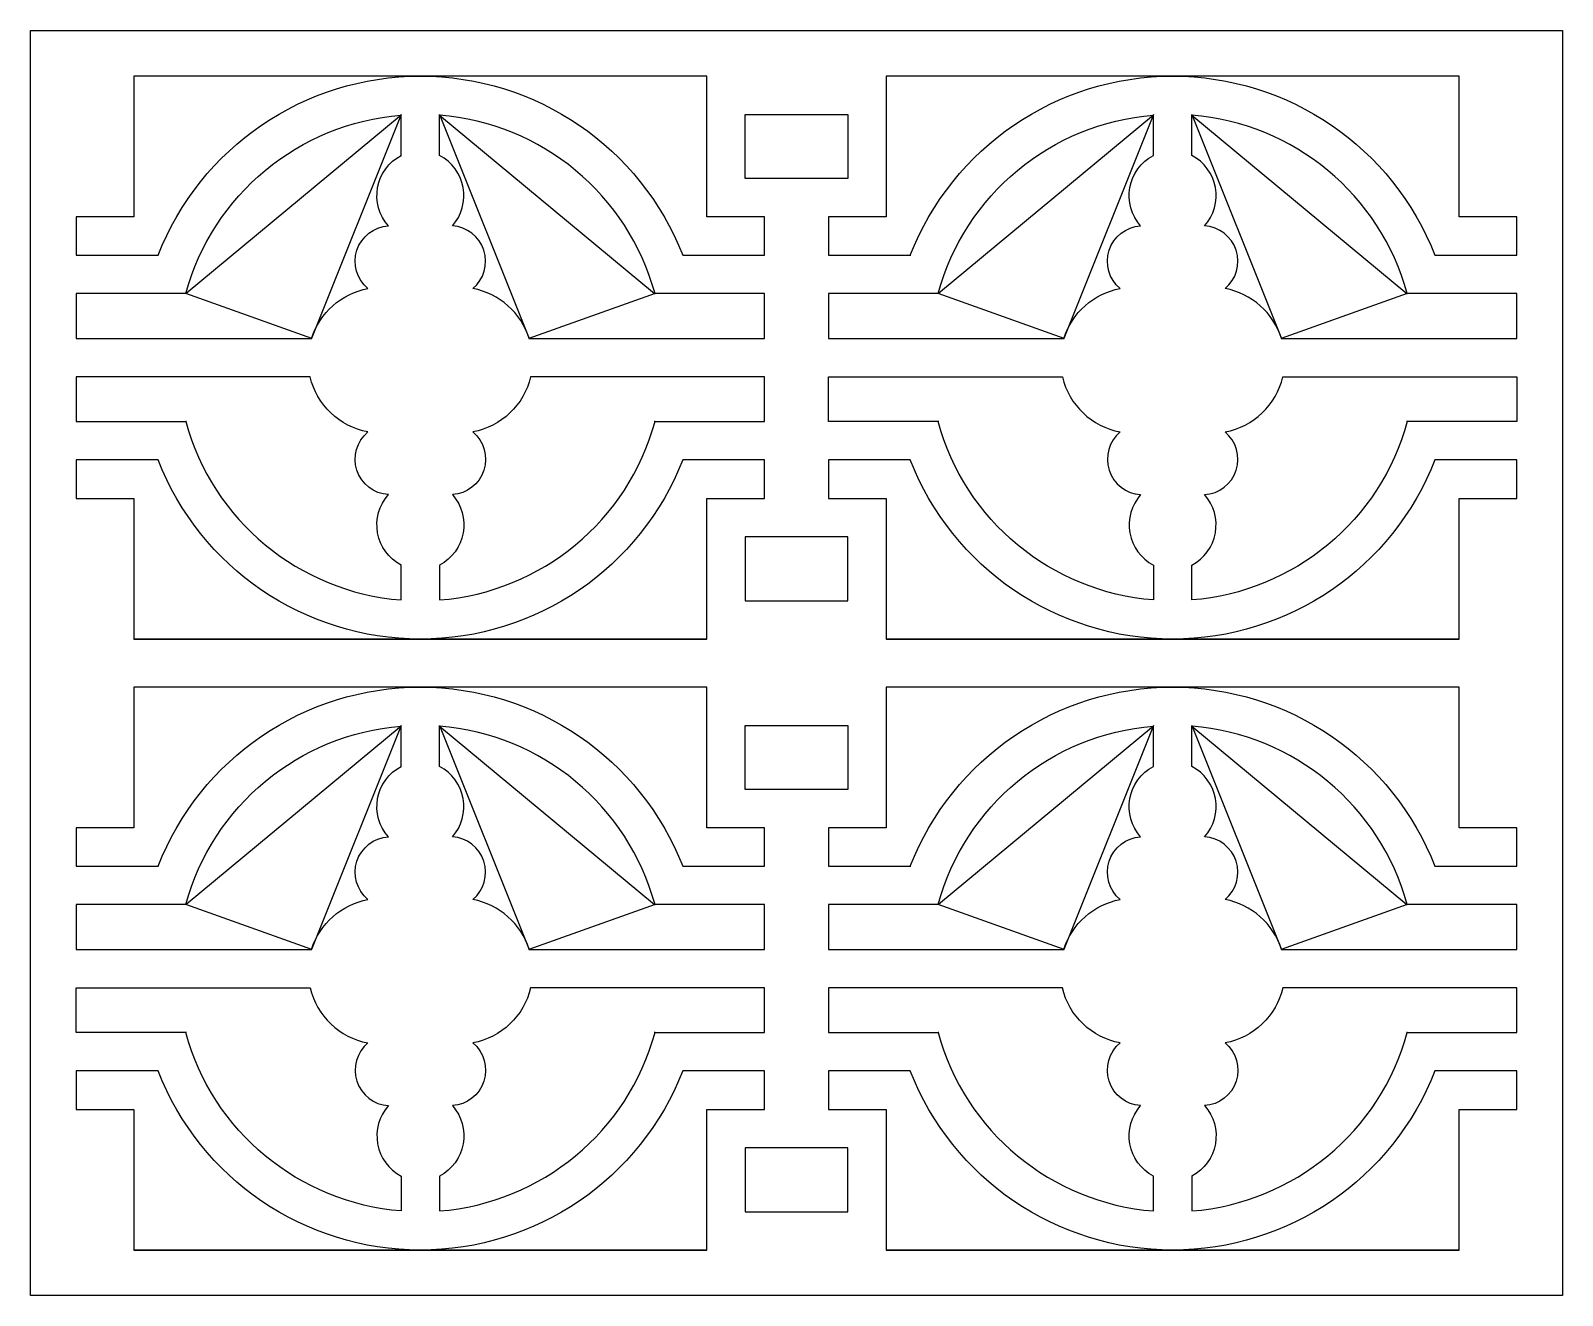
# Model space of a CAD drawing. Header units: centimetres. Extents: x -10.56 to -1.5, y 0.84 to 8.32.
import ezdxf

# ---------------------------------------------------------------- set-up
doc = ezdxf.new("R2010")
doc.units = ezdxf.units.CM
doc.header["$MEASUREMENT"] = 0
doc.layers.add('layer 1', color=7, linetype='Continuous')

msp = doc.modelspace()

# ---------------------------------------------------------------- linework, layer by layer
at = {"layer": 'layer 1', "color": 250}
for points, knots in [([(-10.55525, 0.84025), (-10.55525, 0.84025), (-1.49953, 0.84025), (-1.49953, 0.84025), (-1.49953, 0.84025), (-1.49953, 0.84025), (-1.49953, 8.31953), (-1.49953, 8.31953), (-1.49953, 8.31953), (-1.49953, 8.31953), (-10.55525, 8.31953), (-10.55525, 8.31953), (-10.55525, 8.31953), (-10.55525, 8.31953), (-10.55525, 0.84025), (-10.55525, 0.84025), (-10.55525, 0.84025), (-10.55525, 0.84025), (-10.55525, 0.84025), (-10.55525, 0.84025)], [0, 0, 0, 0, 0.1666667, 0.1666667, 0.1666667, 0.1666667, 0.3333333, 0.3333333, 0.3333333, 0.3333333, 0.5, 0.5, 0.5, 0.5, 0.6666667, 0.6666667, 0.6666667, 0.6666667, 1, 1, 1, 1]), ([(-9.79938, 6.99121), (-9.79938, 6.99121), (-10.2854, 6.99121), (-10.2854, 6.99121), (-10.2854, 6.99121), (-10.2854, 6.99121), (-10.2854, 7.21822), (-10.2854, 7.21822), (-10.2854, 7.21822), (-10.2854, 7.21822), (-9.94489, 7.21822), (-9.94489, 7.21822), (-9.94489, 7.21822), (-9.94489, 7.21822), (-9.94489, 8.05057), (-9.94489, 8.05057), (-9.94489, 8.05057), (-9.94489, 8.05057), (-6.55701, 8.05057), (-6.55701, 8.05057), (-6.55701, 8.05057), (-6.55701, 8.05057), (-6.55701, 7.21822), (-6.55701, 7.21822), (-6.55701, 7.21822), (-6.55701, 7.21822), (-6.2165, 7.21822), (-6.2165, 7.21822), (-6.2165, 7.21822), (-6.2165, 7.21822), (-6.2165, 6.99121), (-6.2165, 6.99121), (-6.2165, 6.99121), (-6.2165, 6.99121), (-6.70021, 6.99121), (-6.70021, 6.99121), (-6.70021, 6.99121), (-6.94958, 7.63003), (-7.56518, 8.05057), (-8.25096, 8.05057), (-8.25096, 8.05057), (-8.93673, 8.05057), (-9.55233, 7.63003), (-9.8017, 6.99121), (-9.8017, 6.99121), (-9.8017, 6.99121), (-9.79938, 6.99121), (-9.79938, 6.99121)], [0, 0, 0, 0, 0.0769231, 0.0769231, 0.0769231, 0.0769231, 0.1538462, 0.1538462, 0.1538462, 0.1538462, 0.2307692, 0.2307692, 0.2307692, 0.2307692, 0.3076923, 0.3076923, 0.3076923, 0.3076923, 0.3846154, 0.3846154, 0.3846154, 0.3846154, 0.4615385, 0.4615385, 0.4615385, 0.4615385, 0.5384615, 0.5384615, 0.5384615, 0.5384615, 0.6153846, 0.6153846, 0.6153846, 0.6153846, 0.6923077, 0.6923077, 0.6923077, 0.6923077, 0.7692308, 0.7692308, 0.7692308, 0.7692308, 0.8461538, 0.8461538, 0.8461538, 0.8461538, 1, 1, 1, 1]), ([(-5.35214, 6.99121), (-5.35214, 6.99121), (-5.83816, 6.99121), (-5.83816, 6.99121), (-5.83816, 6.99121), (-5.83816, 6.99121), (-5.83816, 7.21822), (-5.83816, 7.21822), (-5.83816, 7.21822), (-5.83816, 7.21822), (-5.49765, 7.21822), (-5.49765, 7.21822), (-5.49765, 7.21822), (-5.49765, 7.21822), (-5.49765, 8.05057), (-5.49765, 8.05057), (-5.49765, 8.05057), (-5.49765, 8.05057), (-2.10976, 8.05057), (-2.10976, 8.05057), (-2.10976, 8.05057), (-2.10976, 8.05057), (-2.10976, 7.21822), (-2.10976, 7.21822), (-2.10976, 7.21822), (-2.10976, 7.21822), (-1.76925, 7.21822), (-1.76925, 7.21822), (-1.76925, 7.21822), (-1.76925, 7.21822), (-1.76925, 6.99121), (-1.76925, 6.99121), (-1.76925, 6.99121), (-1.76925, 6.99121), (-2.25296, 6.99121), (-2.25296, 6.99121), (-2.25296, 6.99121), (-2.50233, 7.63003), (-3.11794, 8.05057), (-3.80371, 8.05057), (-3.80371, 8.05057), (-4.48948, 8.05057), (-5.10509, 7.63003), (-5.35446, 6.99121), (-5.35446, 6.99121), (-5.35446, 6.99121), (-5.35214, 6.99121), (-5.35214, 6.99121)], [0, 0, 0, 0, 0.0769231, 0.0769231, 0.0769231, 0.0769231, 0.1538462, 0.1538462, 0.1538462, 0.1538462, 0.2307692, 0.2307692, 0.2307692, 0.2307692, 0.3076923, 0.3076923, 0.3076923, 0.3076923, 0.3846154, 0.3846154, 0.3846154, 0.3846154, 0.4615385, 0.4615385, 0.4615385, 0.4615385, 0.5384615, 0.5384615, 0.5384615, 0.5384615, 0.6153846, 0.6153846, 0.6153846, 0.6153846, 0.6923077, 0.6923077, 0.6923077, 0.6923077, 0.7692308, 0.7692308, 0.7692308, 0.7692308, 0.8461538, 0.8461538, 0.8461538, 0.8461538, 1, 1, 1, 1]), ([(-8.36446, 7.81908), (-8.96895, 7.7712), (-9.47841, 7.34921), (-9.63798, 6.76421), (-9.63798, 6.76421), (-9.63798, 6.76421), (-9.63539, 6.76421), (-9.63539, 6.76421), (-9.63539, 6.76421), (-9.63539, 6.76421), (-8.36446, 7.81908), (-8.36446, 7.81908)], [0, 0, 0, 0, 0.25, 0.25, 0.25, 0.25, 0.5, 0.5, 0.5, 0.5, 1, 1, 1, 1]), ([(-8.36446, 7.82357), (-8.36446, 7.82357), (-8.36446, 7.58134), (-8.36446, 7.58134), (-8.36446, 7.58134), (-8.43754, 7.54284), (-8.48886, 7.47287), (-8.50363, 7.39161), (-8.50363, 7.39161), (-8.51841, 7.31034), (-8.49498, 7.22678), (-8.44013, 7.16503), (-8.44013, 7.16503), (-8.5259, 7.15953), (-8.59967, 7.10233), (-8.62634, 7.02061), (-8.62634, 7.02061), (-8.65301, 6.93891), (-8.62721, 6.8492), (-8.56119, 6.79415), (-8.56119, 6.79415), (-8.71812, 6.76505), (-8.84612, 6.65163), (-8.89392, 6.49937), (-8.89392, 6.49937), (-8.89392, 6.49937), (-8.36446, 7.82357), (-8.36446, 7.82357)], [0, 0, 0, 0, 0.125, 0.125, 0.125, 0.125, 0.25, 0.25, 0.25, 0.25, 0.375, 0.375, 0.375, 0.375, 0.5, 0.5, 0.5, 0.5, 0.625, 0.625, 0.625, 0.625, 0.75, 0.75, 0.75, 0.75, 1, 1, 1, 1]), ([(-8.13745, 7.82357), (-8.13745, 7.82357), (-8.13745, 7.58134), (-8.13745, 7.58134), (-8.13745, 7.58134), (-8.06436, 7.54284), (-8.01304, 7.47287), (-7.99827, 7.39161), (-7.99827, 7.39161), (-7.9835, 7.31034), (-8.00692, 7.22678), (-8.06178, 7.16503), (-8.06178, 7.16503), (-7.97601, 7.15953), (-7.90225, 7.10233), (-7.87557, 7.02061), (-7.87557, 7.02061), (-7.84889, 6.93891), (-7.87471, 6.8492), (-7.94071, 6.79415), (-7.94071, 6.79415), (-7.78379, 6.76505), (-7.65578, 6.65163), (-7.60799, 6.49937), (-7.60799, 6.49937), (-7.60799, 6.49937), (-8.13745, 7.82357), (-8.13745, 7.82357)], [0, 0, 0, 0, 0.125, 0.125, 0.125, 0.125, 0.25, 0.25, 0.25, 0.25, 0.375, 0.375, 0.375, 0.375, 0.5, 0.5, 0.5, 0.5, 0.625, 0.625, 0.625, 0.625, 0.75, 0.75, 0.75, 0.75, 1, 1, 1, 1]), ([(-8.13745, 7.81908), (-7.53296, 7.7712), (-7.0235, 7.34921), (-6.86393, 6.76421), (-6.86393, 6.76421), (-6.86393, 6.76421), (-6.86652, 6.76421), (-6.86652, 6.76421), (-6.86652, 6.76421), (-6.86652, 6.76421), (-8.13745, 7.81908), (-8.13745, 7.81908)], [0, 0, 0, 0, 0.25, 0.25, 0.25, 0.25, 0.5, 0.5, 0.5, 0.5, 1, 1, 1, 1]), ([(-6.33, 7.44522), (-6.33, 7.44522), (-5.72465, 7.44522), (-5.72465, 7.44522), (-5.72465, 7.44522), (-5.72465, 7.44522), (-5.72465, 7.82357), (-5.72465, 7.82357), (-5.72465, 7.82357), (-5.72465, 7.82357), (-6.33, 7.82357), (-6.33, 7.82357), (-6.33, 7.82357), (-6.33, 7.82357), (-6.33, 7.44522), (-6.33, 7.44522), (-6.33, 7.44522), (-6.33, 7.44522), (-6.33, 7.44522), (-6.33, 7.44522)], [0, 0, 0, 0, 0.1666667, 0.1666667, 0.1666667, 0.1666667, 0.3333333, 0.3333333, 0.3333333, 0.3333333, 0.5, 0.5, 0.5, 0.5, 0.6666667, 0.6666667, 0.6666667, 0.6666667, 1, 1, 1, 1]), ([(-3.91721, 7.81908), (-4.5217, 7.7712), (-5.03117, 7.34921), (-5.19074, 6.76421), (-5.19074, 6.76421), (-5.19074, 6.76421), (-5.18814, 6.76421), (-5.18814, 6.76421), (-5.18814, 6.76421), (-5.18814, 6.76421), (-3.91721, 7.81908), (-3.91721, 7.81908)], [0, 0, 0, 0, 0.25, 0.25, 0.25, 0.25, 0.5, 0.5, 0.5, 0.5, 1, 1, 1, 1]), ([(-3.91721, 7.82357), (-3.91721, 7.82357), (-3.91721, 7.58134), (-3.91721, 7.58134), (-3.91721, 7.58134), (-3.99029, 7.54284), (-4.04162, 7.47287), (-4.05639, 7.39161), (-4.05639, 7.39161), (-4.07116, 7.31034), (-4.04774, 7.22678), (-3.99288, 7.16503), (-3.99288, 7.16503), (-4.07865, 7.15953), (-4.15242, 7.10233), (-4.17909, 7.02061), (-4.17909, 7.02061), (-4.20576, 6.93891), (-4.17996, 6.8492), (-4.11395, 6.79415), (-4.11395, 6.79415), (-4.27087, 6.76505), (-4.39888, 6.65163), (-4.44667, 6.49937), (-4.44667, 6.49937), (-4.44667, 6.49937), (-3.91721, 7.82357), (-3.91721, 7.82357)], [0, 0, 0, 0, 0.125, 0.125, 0.125, 0.125, 0.25, 0.25, 0.25, 0.25, 0.375, 0.375, 0.375, 0.375, 0.5, 0.5, 0.5, 0.5, 0.625, 0.625, 0.625, 0.625, 0.75, 0.75, 0.75, 0.75, 1, 1, 1, 1]), ([(-3.69021, 7.82357), (-3.69021, 7.82357), (-3.69021, 7.58134), (-3.69021, 7.58134), (-3.69021, 7.58134), (-3.61713, 7.54284), (-3.5658, 7.47287), (-3.55103, 7.39161), (-3.55103, 7.39161), (-3.53626, 7.31034), (-3.55967, 7.22678), (-3.61454, 7.16503), (-3.61454, 7.16503), (-3.52877, 7.15953), (-3.455, 7.10233), (-3.42833, 7.02061), (-3.42833, 7.02061), (-3.40166, 6.93891), (-3.42746, 6.8492), (-3.49346, 6.79415), (-3.49346, 6.79415), (-3.33654, 6.76505), (-3.20854, 6.65163), (-3.16075, 6.49937), (-3.16075, 6.49937), (-3.16075, 6.49937), (-3.69021, 7.82357), (-3.69021, 7.82357)], [0, 0, 0, 0, 0.125, 0.125, 0.125, 0.125, 0.25, 0.25, 0.25, 0.25, 0.375, 0.375, 0.375, 0.375, 0.5, 0.5, 0.5, 0.5, 0.625, 0.625, 0.625, 0.625, 0.75, 0.75, 0.75, 0.75, 1, 1, 1, 1]), ([(-3.69021, 7.81908), (-3.08572, 7.7712), (-2.57625, 7.34921), (-2.41668, 6.76421), (-2.41668, 6.76421), (-2.41668, 6.76421), (-2.41927, 6.76421), (-2.41927, 6.76421), (-2.41927, 6.76421), (-2.41927, 6.76421), (-3.69021, 7.81908), (-3.69021, 7.81908)], [0, 0, 0, 0, 0.25, 0.25, 0.25, 0.25, 0.5, 0.5, 0.5, 0.5, 1, 1, 1, 1]), ([(-8.89246, 6.49937), (-8.89246, 6.49937), (-10.2854, 6.49937), (-10.2854, 6.49937), (-10.2854, 6.49937), (-10.2854, 6.49937), (-10.2854, 6.76421), (-10.2854, 6.76421), (-10.2854, 6.76421), (-10.2854, 6.76421), (-9.63798, 6.76421), (-9.63798, 6.76421), (-9.63798, 6.76421), (-9.63798, 6.76421), (-8.89246, 6.49937), (-8.89246, 6.49937)], [0, 0, 0, 0, 0.2, 0.2, 0.2, 0.2, 0.4, 0.4, 0.4, 0.4, 0.6, 0.6, 0.6, 0.6, 1, 1, 1, 1]), ([(-6.86393, 6.76421), (-6.86393, 6.76421), (-6.2165, 6.76421), (-6.2165, 6.76421), (-6.2165, 6.76421), (-6.2165, 6.76421), (-6.2165, 6.49937), (-6.2165, 6.49937), (-6.2165, 6.49937), (-6.2165, 6.49937), (-7.60944, 6.49937), (-7.60944, 6.49937), (-7.60944, 6.49937), (-7.60944, 6.49937), (-6.86393, 6.76421), (-6.86393, 6.76421)], [0, 0, 0, 0, 0.2, 0.2, 0.2, 0.2, 0.4, 0.4, 0.4, 0.4, 0.6, 0.6, 0.6, 0.6, 1, 1, 1, 1]), ([(-4.44521, 6.49937), (-4.44521, 6.49937), (-5.83816, 6.49937), (-5.83816, 6.49937), (-5.83816, 6.49937), (-5.83816, 6.49937), (-5.83816, 6.76421), (-5.83816, 6.76421), (-5.83816, 6.76421), (-5.83816, 6.76421), (-5.19074, 6.76421), (-5.19074, 6.76421), (-5.19074, 6.76421), (-5.19074, 6.76421), (-4.44521, 6.49937), (-4.44521, 6.49937)], [0, 0, 0, 0, 0.2, 0.2, 0.2, 0.2, 0.4, 0.4, 0.4, 0.4, 0.6, 0.6, 0.6, 0.6, 1, 1, 1, 1]), ([(-2.41668, 6.76421), (-2.41668, 6.76421), (-1.76925, 6.76421), (-1.76925, 6.76421), (-1.76925, 6.76421), (-1.76925, 6.76421), (-1.76925, 6.49937), (-1.76925, 6.49937), (-1.76925, 6.49937), (-1.76925, 6.49937), (-3.16221, 6.49937), (-3.16221, 6.49937), (-3.16221, 6.49937), (-3.16221, 6.49937), (-2.41668, 6.76421), (-2.41668, 6.76421)], [0, 0, 0, 0, 0.2, 0.2, 0.2, 0.2, 0.4, 0.4, 0.4, 0.4, 0.6, 0.6, 0.6, 0.6, 1, 1, 1, 1]), ([(-9.63353, 6.00752), (-9.63353, 6.00752), (-9.63798, 6.00752), (-9.63798, 6.00752), (-9.63798, 6.00752), (-9.63798, 6.00752), (-10.2854, 6.00752), (-10.2854, 6.00752), (-10.2854, 6.00752), (-10.2854, 6.00752), (-10.2854, 6.27236), (-10.2854, 6.27236), (-10.2854, 6.27236), (-10.2854, 6.27236), (-8.90244, 6.27236), (-8.90244, 6.27236), (-8.90244, 6.27236), (-8.86353, 6.10557), (-8.72959, 5.97761), (-8.56119, 5.94639), (-8.56119, 5.94639), (-8.62721, 5.89134), (-8.65301, 5.80163), (-8.62634, 5.71992), (-8.62634, 5.71992), (-8.59967, 5.63821), (-8.5259, 5.581), (-8.44013, 5.5755), (-8.44013, 5.5755), (-8.49498, 5.51374), (-8.5184, 5.43019), (-8.50363, 5.34892), (-8.50363, 5.34892), (-8.48886, 5.26765), (-8.43754, 5.19769), (-8.36446, 5.15918), (-8.36446, 5.15918), (-8.36446, 5.15918), (-8.36446, 4.95264), (-8.36446, 4.95264), (-8.36446, 4.95264), (-8.96895, 5.00051), (-9.47841, 5.42251), (-9.63798, 6.00752), (-9.63798, 6.00752), (-9.63798, 6.00752), (-9.63353, 6.00752), (-9.63353, 6.00752)], [0, 0, 0, 0, 0.0769231, 0.0769231, 0.0769231, 0.0769231, 0.1538462, 0.1538462, 0.1538462, 0.1538462, 0.2307692, 0.2307692, 0.2307692, 0.2307692, 0.3076923, 0.3076923, 0.3076923, 0.3076923, 0.3846154, 0.3846154, 0.3846154, 0.3846154, 0.4615385, 0.4615385, 0.4615385, 0.4615385, 0.5384615, 0.5384615, 0.5384615, 0.5384615, 0.6153846, 0.6153846, 0.6153846, 0.6153846, 0.6923077, 0.6923077, 0.6923077, 0.6923077, 0.7692308, 0.7692308, 0.7692308, 0.7692308, 0.8461538, 0.8461538, 0.8461538, 0.8461538, 1, 1, 1, 1]), ([(-6.86393, 6.00752), (-7.0235, 5.42251), (-7.53296, 5.00051), (-8.13745, 4.95264), (-8.13745, 4.95264), (-8.13745, 4.95264), (-8.13745, 5.15918), (-8.13745, 5.15918), (-8.13745, 5.15918), (-8.06437, 5.19769), (-8.01305, 5.26765), (-7.99827, 5.34892), (-7.99827, 5.34892), (-7.9835, 5.43019), (-8.00692, 5.51374), (-8.06178, 5.5755), (-8.06178, 5.5755), (-7.976, 5.581), (-7.90225, 5.63821), (-7.87557, 5.71992), (-7.87557, 5.71992), (-7.8489, 5.80163), (-7.87471, 5.89134), (-7.94071, 5.94639), (-7.94071, 5.94639), (-7.77232, 5.97761), (-7.63838, 6.10557), (-7.59948, 6.27236), (-7.59948, 6.27236), (-7.59948, 6.27236), (-6.2165, 6.27236), (-6.2165, 6.27236), (-6.2165, 6.27236), (-6.2165, 6.27236), (-6.2165, 6.00752), (-6.2165, 6.00752), (-6.2165, 6.00752), (-6.2165, 6.00752), (-6.86393, 6.00752), (-6.86393, 6.00752), (-6.86393, 6.00752), (-6.86393, 6.00752), (-6.86837, 6.00752), (-6.86837, 6.00752), (-6.86837, 6.00752), (-6.86837, 6.00752), (-6.86393, 6.00752), (-6.86393, 6.00752)], [0, 0, 0, 0, 0.0769231, 0.0769231, 0.0769231, 0.0769231, 0.1538462, 0.1538462, 0.1538462, 0.1538462, 0.2307692, 0.2307692, 0.2307692, 0.2307692, 0.3076923, 0.3076923, 0.3076923, 0.3076923, 0.3846154, 0.3846154, 0.3846154, 0.3846154, 0.4615385, 0.4615385, 0.4615385, 0.4615385, 0.5384615, 0.5384615, 0.5384615, 0.5384615, 0.6153846, 0.6153846, 0.6153846, 0.6153846, 0.6923077, 0.6923077, 0.6923077, 0.6923077, 0.7692308, 0.7692308, 0.7692308, 0.7692308, 0.8461538, 0.8461538, 0.8461538, 0.8461538, 1, 1, 1, 1]), ([(-5.19074, 6.00752), (-5.03117, 5.42251), (-4.5217, 5.00051), (-3.91721, 4.95264), (-3.91721, 4.95264), (-3.91721, 4.95264), (-3.91721, 5.15918), (-3.91721, 5.15918), (-3.91721, 5.15918), (-3.99029, 5.19769), (-4.04162, 5.26765), (-4.05638, 5.34892), (-4.05638, 5.34892), (-4.07116, 5.43019), (-4.04774, 5.51374), (-3.99288, 5.5755), (-3.99288, 5.5755), (-4.07865, 5.581), (-4.15242, 5.63821), (-4.17909, 5.71992), (-4.17909, 5.71992), (-4.20576, 5.80163), (-4.17996, 5.89134), (-4.11395, 5.94639), (-4.11395, 5.94639), (-4.28235, 5.97761), (-4.41629, 6.10557), (-4.45519, 6.27236), (-4.45519, 6.27236), (-4.45519, 6.27236), (-5.83816, 6.27236), (-5.83816, 6.27236), (-5.83816, 6.27236), (-5.83816, 6.27236), (-5.83816, 6.00752), (-5.83816, 6.00752), (-5.83816, 6.00752), (-5.83816, 6.00752), (-5.19074, 6.00752), (-5.19074, 6.00752), (-5.19074, 6.00752), (-5.19074, 6.00752), (-5.18629, 6.00752), (-5.18629, 6.00752), (-5.18629, 6.00752), (-5.18629, 6.00752), (-5.19074, 6.00752), (-5.19074, 6.00752)], [0, 0, 0, 0, 0.0769231, 0.0769231, 0.0769231, 0.0769231, 0.1538462, 0.1538462, 0.1538462, 0.1538462, 0.2307692, 0.2307692, 0.2307692, 0.2307692, 0.3076923, 0.3076923, 0.3076923, 0.3076923, 0.3846154, 0.3846154, 0.3846154, 0.3846154, 0.4615385, 0.4615385, 0.4615385, 0.4615385, 0.5384615, 0.5384615, 0.5384615, 0.5384615, 0.6153846, 0.6153846, 0.6153846, 0.6153846, 0.6923077, 0.6923077, 0.6923077, 0.6923077, 0.7692308, 0.7692308, 0.7692308, 0.7692308, 0.8461538, 0.8461538, 0.8461538, 0.8461538, 1, 1, 1, 1]), ([(-2.42112, 6.00752), (-2.42112, 6.00752), (-2.41668, 6.00752), (-2.41668, 6.00752), (-2.41668, 6.00752), (-2.41668, 6.00752), (-1.76925, 6.00752), (-1.76925, 6.00752), (-1.76925, 6.00752), (-1.76925, 6.00752), (-1.76925, 6.27236), (-1.76925, 6.27236), (-1.76925, 6.27236), (-1.76925, 6.27236), (-3.15223, 6.27236), (-3.15223, 6.27236), (-3.15223, 6.27236), (-3.19113, 6.10557), (-3.32507, 5.97761), (-3.49346, 5.94639), (-3.49346, 5.94639), (-3.42746, 5.89134), (-3.40166, 5.80163), (-3.42833, 5.71992), (-3.42833, 5.71992), (-3.455, 5.63821), (-3.52877, 5.581), (-3.61454, 5.5755), (-3.61454, 5.5755), (-3.55967, 5.51374), (-3.53626, 5.43019), (-3.55104, 5.34892), (-3.55104, 5.34892), (-3.5658, 5.26765), (-3.61713, 5.19769), (-3.69021, 5.15918), (-3.69021, 5.15918), (-3.69021, 5.15918), (-3.69021, 4.95264), (-3.69021, 4.95264), (-3.69021, 4.95264), (-3.08572, 5.00051), (-2.57625, 5.42251), (-2.41668, 6.00752), (-2.41668, 6.00752), (-2.41668, 6.00752), (-2.42112, 6.00752), (-2.42112, 6.00752)], [0, 0, 0, 0, 0.0769231, 0.0769231, 0.0769231, 0.0769231, 0.1538462, 0.1538462, 0.1538462, 0.1538462, 0.2307692, 0.2307692, 0.2307692, 0.2307692, 0.3076923, 0.3076923, 0.3076923, 0.3076923, 0.3846154, 0.3846154, 0.3846154, 0.3846154, 0.4615385, 0.4615385, 0.4615385, 0.4615385, 0.5384615, 0.5384615, 0.5384615, 0.5384615, 0.6153846, 0.6153846, 0.6153846, 0.6153846, 0.6923077, 0.6923077, 0.6923077, 0.6923077, 0.7692308, 0.7692308, 0.7692308, 0.7692308, 0.8461538, 0.8461538, 0.8461538, 0.8461538, 1, 1, 1, 1]), ([(-9.94489, 4.72115), (-9.94489, 4.72115), (-9.94489, 5.55351), (-9.94489, 5.55351), (-9.94489, 5.55351), (-9.94489, 5.55351), (-10.2854, 5.55351), (-10.2854, 5.55351), (-10.2854, 5.55351), (-10.2854, 5.55351), (-10.2854, 5.78051), (-10.2854, 5.78051), (-10.2854, 5.78051), (-10.2854, 5.78051), (-9.8017, 5.78051), (-9.8017, 5.78051), (-9.8017, 5.78051), (-9.55233, 5.14168), (-8.93673, 4.72115), (-8.25096, 4.72115), (-8.25096, 4.72115), (-7.56518, 4.72115), (-6.94958, 5.14168), (-6.70021, 5.78051), (-6.70021, 5.78051), (-6.70021, 5.78051), (-6.2165, 5.78051), (-6.2165, 5.78051), (-6.2165, 5.78051), (-6.2165, 5.78051), (-6.2165, 5.55351), (-6.2165, 5.55351), (-6.2165, 5.55351), (-6.2165, 5.55351), (-6.55701, 5.55351), (-6.55701, 5.55351), (-6.55701, 5.55351), (-6.55701, 5.55351), (-6.55701, 4.72115), (-6.55701, 4.72115), (-6.55701, 4.72115), (-6.55701, 4.72115), (-9.94489, 4.72115), (-9.94489, 4.72115)], [0, 0, 0, 0, 0.0833333, 0.0833333, 0.0833333, 0.0833333, 0.1666667, 0.1666667, 0.1666667, 0.1666667, 0.25, 0.25, 0.25, 0.25, 0.3333333, 0.3333333, 0.3333333, 0.3333333, 0.4166667, 0.4166667, 0.4166667, 0.4166667, 0.5, 0.5, 0.5, 0.5, 0.5833333, 0.5833333, 0.5833333, 0.5833333, 0.6666667, 0.6666667, 0.6666667, 0.6666667, 0.75, 0.75, 0.75, 0.75, 0.8333333, 0.8333333, 0.8333333, 0.8333333, 1, 1, 1, 1]), ([(-5.49765, 4.72115), (-5.49765, 4.72115), (-5.49765, 5.55351), (-5.49765, 5.55351), (-5.49765, 5.55351), (-5.49765, 5.55351), (-5.83816, 5.55351), (-5.83816, 5.55351), (-5.83816, 5.55351), (-5.83816, 5.55351), (-5.83816, 5.78051), (-5.83816, 5.78051), (-5.83816, 5.78051), (-5.83816, 5.78051), (-5.35446, 5.78051), (-5.35446, 5.78051), (-5.35446, 5.78051), (-5.10509, 5.14168), (-4.48948, 4.72115), (-3.80371, 4.72115), (-3.80371, 4.72115), (-3.11794, 4.72115), (-2.50233, 5.14168), (-2.25296, 5.78051), (-2.25296, 5.78051), (-2.25296, 5.78051), (-1.76925, 5.78051), (-1.76925, 5.78051), (-1.76925, 5.78051), (-1.76925, 5.78051), (-1.76925, 5.55351), (-1.76925, 5.55351), (-1.76925, 5.55351), (-1.76925, 5.55351), (-2.10976, 5.55351), (-2.10976, 5.55351), (-2.10976, 5.55351), (-2.10976, 5.55351), (-2.10976, 4.72115), (-2.10976, 4.72115), (-2.10976, 4.72115), (-2.10976, 4.72115), (-5.49765, 4.72115), (-5.49765, 4.72115)], [0, 0, 0, 0, 0.0833333, 0.0833333, 0.0833333, 0.0833333, 0.1666667, 0.1666667, 0.1666667, 0.1666667, 0.25, 0.25, 0.25, 0.25, 0.3333333, 0.3333333, 0.3333333, 0.3333333, 0.4166667, 0.4166667, 0.4166667, 0.4166667, 0.5, 0.5, 0.5, 0.5, 0.5833333, 0.5833333, 0.5833333, 0.5833333, 0.6666667, 0.6666667, 0.6666667, 0.6666667, 0.75, 0.75, 0.75, 0.75, 0.8333333, 0.8333333, 0.8333333, 0.8333333, 1, 1, 1, 1]), ([(-6.33, 5.3265), (-6.33, 5.3265), (-5.72465, 5.3265), (-5.72465, 5.3265), (-5.72465, 5.3265), (-5.72465, 5.3265), (-5.72465, 4.94816), (-5.72465, 4.94816), (-5.72465, 4.94816), (-5.72465, 4.94816), (-6.33, 4.94816), (-6.33, 4.94816), (-6.33, 4.94816), (-6.33, 4.94816), (-6.33, 5.3265), (-6.33, 5.3265), (-6.33, 5.3265), (-6.33, 5.3265), (-6.33, 5.3265), (-6.33, 5.3265)], [0, 0, 0, 0, 0.1666667, 0.1666667, 0.1666667, 0.1666667, 0.3333333, 0.3333333, 0.3333333, 0.3333333, 0.5, 0.5, 0.5, 0.5, 0.6666667, 0.6666667, 0.6666667, 0.6666667, 1, 1, 1, 1]), ([(-9.94489, 4.72115), (-9.94489, 4.72115), (-6.55701, 4.72115), (-6.55701, 4.72115), (-6.55701, 4.72115), (-6.55701, 4.72115), (-9.94489, 4.72115), (-9.94489, 4.72115), (-9.94489, 4.72115), (-9.94489, 4.72115), (-9.94489, 4.72115), (-9.94489, 4.72115)], [0, 0, 0, 0, 0.25, 0.25, 0.25, 0.25, 0.5, 0.5, 0.5, 0.5, 1, 1, 1, 1]), ([(-5.49765, 4.72115), (-5.49765, 4.72115), (-2.10976, 4.72115), (-2.10976, 4.72115), (-2.10976, 4.72115), (-2.10976, 4.72115), (-5.49765, 4.72115), (-5.49765, 4.72115), (-5.49765, 4.72115), (-5.49765, 4.72115), (-5.49765, 4.72115), (-5.49765, 4.72115)], [0, 0, 0, 0, 0.25, 0.25, 0.25, 0.25, 0.5, 0.5, 0.5, 0.5, 1, 1, 1, 1]), ([(-9.79938, 3.37804), (-9.79938, 3.37804), (-10.2854, 3.37804), (-10.2854, 3.37804), (-10.2854, 3.37804), (-10.2854, 3.37804), (-10.2854, 3.60505), (-10.2854, 3.60505), (-10.2854, 3.60505), (-10.2854, 3.60505), (-9.94489, 3.60505), (-9.94489, 3.60505), (-9.94489, 3.60505), (-9.94489, 3.60505), (-9.94489, 4.43739), (-9.94489, 4.43739), (-9.94489, 4.43739), (-9.94489, 4.43739), (-6.55701, 4.43739), (-6.55701, 4.43739), (-6.55701, 4.43739), (-6.55701, 4.43739), (-6.55701, 3.60505), (-6.55701, 3.60505), (-6.55701, 3.60505), (-6.55701, 3.60505), (-6.2165, 3.60505), (-6.2165, 3.60505), (-6.2165, 3.60505), (-6.2165, 3.60505), (-6.2165, 3.37804), (-6.2165, 3.37804), (-6.2165, 3.37804), (-6.2165, 3.37804), (-6.70021, 3.37804), (-6.70021, 3.37804), (-6.70021, 3.37804), (-6.94958, 4.01685), (-7.56518, 4.43739), (-8.25096, 4.43739), (-8.25096, 4.43739), (-8.93673, 4.43739), (-9.55233, 4.01685), (-9.8017, 3.37804), (-9.8017, 3.37804), (-9.8017, 3.37804), (-9.79938, 3.37804), (-9.79938, 3.37804)], [0, 0, 0, 0, 0.0769231, 0.0769231, 0.0769231, 0.0769231, 0.1538462, 0.1538462, 0.1538462, 0.1538462, 0.2307692, 0.2307692, 0.2307692, 0.2307692, 0.3076923, 0.3076923, 0.3076923, 0.3076923, 0.3846154, 0.3846154, 0.3846154, 0.3846154, 0.4615385, 0.4615385, 0.4615385, 0.4615385, 0.5384615, 0.5384615, 0.5384615, 0.5384615, 0.6153846, 0.6153846, 0.6153846, 0.6153846, 0.6923077, 0.6923077, 0.6923077, 0.6923077, 0.7692308, 0.7692308, 0.7692308, 0.7692308, 0.8461538, 0.8461538, 0.8461538, 0.8461538, 1, 1, 1, 1]), ([(-5.35214, 3.37804), (-5.35214, 3.37804), (-5.83816, 3.37804), (-5.83816, 3.37804), (-5.83816, 3.37804), (-5.83816, 3.37804), (-5.83816, 3.60505), (-5.83816, 3.60505), (-5.83816, 3.60505), (-5.83816, 3.60505), (-5.49765, 3.60505), (-5.49765, 3.60505), (-5.49765, 3.60505), (-5.49765, 3.60505), (-5.49765, 4.43739), (-5.49765, 4.43739), (-5.49765, 4.43739), (-5.49765, 4.43739), (-2.10976, 4.43739), (-2.10976, 4.43739), (-2.10976, 4.43739), (-2.10976, 4.43739), (-2.10976, 3.60505), (-2.10976, 3.60505), (-2.10976, 3.60505), (-2.10976, 3.60505), (-1.76925, 3.60505), (-1.76925, 3.60505), (-1.76925, 3.60505), (-1.76925, 3.60505), (-1.76925, 3.37804), (-1.76925, 3.37804), (-1.76925, 3.37804), (-1.76925, 3.37804), (-2.25296, 3.37804), (-2.25296, 3.37804), (-2.25296, 3.37804), (-2.50233, 4.01685), (-3.11794, 4.43739), (-3.80371, 4.43739), (-3.80371, 4.43739), (-4.48948, 4.43739), (-5.10509, 4.01685), (-5.35446, 3.37804), (-5.35446, 3.37804), (-5.35446, 3.37804), (-5.35214, 3.37804), (-5.35214, 3.37804)], [0, 0, 0, 0, 0.0769231, 0.0769231, 0.0769231, 0.0769231, 0.1538462, 0.1538462, 0.1538462, 0.1538462, 0.2307692, 0.2307692, 0.2307692, 0.2307692, 0.3076923, 0.3076923, 0.3076923, 0.3076923, 0.3846154, 0.3846154, 0.3846154, 0.3846154, 0.4615385, 0.4615385, 0.4615385, 0.4615385, 0.5384615, 0.5384615, 0.5384615, 0.5384615, 0.6153846, 0.6153846, 0.6153846, 0.6153846, 0.6923077, 0.6923077, 0.6923077, 0.6923077, 0.7692308, 0.7692308, 0.7692308, 0.7692308, 0.8461538, 0.8461538, 0.8461538, 0.8461538, 1, 1, 1, 1]), ([(-8.36446, 4.2059), (-8.96895, 4.15802), (-9.47841, 3.73604), (-9.63798, 3.15103), (-9.63798, 3.15103), (-9.63798, 3.15103), (-9.63539, 3.15103), (-9.63539, 3.15103), (-9.63539, 3.15103), (-9.63539, 3.15103), (-8.36446, 4.2059), (-8.36446, 4.2059)], [0, 0, 0, 0, 0.25, 0.25, 0.25, 0.25, 0.5, 0.5, 0.5, 0.5, 1, 1, 1, 1]), ([(-8.36446, 4.21039), (-8.36446, 4.21039), (-8.36446, 3.96816), (-8.36446, 3.96816), (-8.36446, 3.96816), (-8.43754, 3.92966), (-8.48886, 3.8597), (-8.50363, 3.77844), (-8.50363, 3.77844), (-8.51841, 3.69716), (-8.49498, 3.61361), (-8.44013, 3.55186), (-8.44013, 3.55186), (-8.5259, 3.54636), (-8.59967, 3.48916), (-8.62634, 3.40744), (-8.62634, 3.40744), (-8.65301, 3.32574), (-8.62721, 3.23603), (-8.56119, 3.18098), (-8.56119, 3.18098), (-8.71812, 3.15188), (-8.84612, 3.03846), (-8.89392, 2.88619), (-8.89392, 2.88619), (-8.89392, 2.88619), (-8.36446, 4.21039), (-8.36446, 4.21039)], [0, 0, 0, 0, 0.125, 0.125, 0.125, 0.125, 0.25, 0.25, 0.25, 0.25, 0.375, 0.375, 0.375, 0.375, 0.5, 0.5, 0.5, 0.5, 0.625, 0.625, 0.625, 0.625, 0.75, 0.75, 0.75, 0.75, 1, 1, 1, 1]), ([(-8.13745, 4.21039), (-8.13745, 4.21039), (-8.13745, 3.96816), (-8.13745, 3.96816), (-8.13745, 3.96816), (-8.06436, 3.92966), (-8.01304, 3.8597), (-7.99827, 3.77844), (-7.99827, 3.77844), (-7.9835, 3.69716), (-8.00692, 3.61361), (-8.06178, 3.55186), (-8.06178, 3.55186), (-7.97601, 3.54636), (-7.90225, 3.48916), (-7.87557, 3.40744), (-7.87557, 3.40744), (-7.84889, 3.32574), (-7.87471, 3.23603), (-7.94071, 3.18098), (-7.94071, 3.18098), (-7.78379, 3.15188), (-7.65578, 3.03846), (-7.60799, 2.88619), (-7.60799, 2.88619), (-7.60799, 2.88619), (-8.13745, 4.21039), (-8.13745, 4.21039)], [0, 0, 0, 0, 0.125, 0.125, 0.125, 0.125, 0.25, 0.25, 0.25, 0.25, 0.375, 0.375, 0.375, 0.375, 0.5, 0.5, 0.5, 0.5, 0.625, 0.625, 0.625, 0.625, 0.75, 0.75, 0.75, 0.75, 1, 1, 1, 1]), ([(-8.13745, 4.2059), (-7.53296, 4.15802), (-7.0235, 3.73604), (-6.86393, 3.15103), (-6.86393, 3.15103), (-6.86393, 3.15103), (-6.86652, 3.15103), (-6.86652, 3.15103), (-6.86652, 3.15103), (-6.86652, 3.15103), (-8.13745, 4.2059), (-8.13745, 4.2059)], [0, 0, 0, 0, 0.25, 0.25, 0.25, 0.25, 0.5, 0.5, 0.5, 0.5, 1, 1, 1, 1]), ([(-6.33, 3.83205), (-6.33, 3.83205), (-5.72465, 3.83205), (-5.72465, 3.83205), (-5.72465, 3.83205), (-5.72465, 3.83205), (-5.72465, 4.21039), (-5.72465, 4.21039), (-5.72465, 4.21039), (-5.72465, 4.21039), (-6.33, 4.21039), (-6.33, 4.21039), (-6.33, 4.21039), (-6.33, 4.21039), (-6.33, 3.83205), (-6.33, 3.83205), (-6.33, 3.83205), (-6.33, 3.83205), (-6.33, 3.83205), (-6.33, 3.83205)], [0, 0, 0, 0, 0.1666667, 0.1666667, 0.1666667, 0.1666667, 0.3333333, 0.3333333, 0.3333333, 0.3333333, 0.5, 0.5, 0.5, 0.5, 0.6666667, 0.6666667, 0.6666667, 0.6666667, 1, 1, 1, 1]), ([(-3.91721, 4.2059), (-4.5217, 4.15802), (-5.03117, 3.73604), (-5.19074, 3.15103), (-5.19074, 3.15103), (-5.19074, 3.15103), (-5.18814, 3.15103), (-5.18814, 3.15103), (-5.18814, 3.15103), (-5.18814, 3.15103), (-3.91721, 4.2059), (-3.91721, 4.2059)], [0, 0, 0, 0, 0.25, 0.25, 0.25, 0.25, 0.5, 0.5, 0.5, 0.5, 1, 1, 1, 1]), ([(-3.91721, 4.21039), (-3.91721, 4.21039), (-3.91721, 3.96816), (-3.91721, 3.96816), (-3.91721, 3.96816), (-3.99029, 3.92966), (-4.04162, 3.8597), (-4.05639, 3.77844), (-4.05639, 3.77844), (-4.07116, 3.69716), (-4.04774, 3.61361), (-3.99288, 3.55186), (-3.99288, 3.55186), (-4.07865, 3.54636), (-4.15242, 3.48916), (-4.17909, 3.40744), (-4.17909, 3.40744), (-4.20576, 3.32574), (-4.17996, 3.23603), (-4.11395, 3.18098), (-4.11395, 3.18098), (-4.27087, 3.15188), (-4.39888, 3.03846), (-4.44667, 2.88619), (-4.44667, 2.88619), (-4.44667, 2.88619), (-3.91721, 4.21039), (-3.91721, 4.21039)], [0, 0, 0, 0, 0.125, 0.125, 0.125, 0.125, 0.25, 0.25, 0.25, 0.25, 0.375, 0.375, 0.375, 0.375, 0.5, 0.5, 0.5, 0.5, 0.625, 0.625, 0.625, 0.625, 0.75, 0.75, 0.75, 0.75, 1, 1, 1, 1]), ([(-3.69021, 4.21039), (-3.69021, 4.21039), (-3.69021, 3.96816), (-3.69021, 3.96816), (-3.69021, 3.96816), (-3.61713, 3.92966), (-3.5658, 3.8597), (-3.55103, 3.77844), (-3.55103, 3.77844), (-3.53626, 3.69716), (-3.55967, 3.61361), (-3.61454, 3.55186), (-3.61454, 3.55186), (-3.52877, 3.54636), (-3.455, 3.48916), (-3.42833, 3.40744), (-3.42833, 3.40744), (-3.40166, 3.32574), (-3.42746, 3.23603), (-3.49346, 3.18098), (-3.49346, 3.18098), (-3.33654, 3.15188), (-3.20854, 3.03846), (-3.16075, 2.88619), (-3.16075, 2.88619), (-3.16075, 2.88619), (-3.69021, 4.21039), (-3.69021, 4.21039)], [0, 0, 0, 0, 0.125, 0.125, 0.125, 0.125, 0.25, 0.25, 0.25, 0.25, 0.375, 0.375, 0.375, 0.375, 0.5, 0.5, 0.5, 0.5, 0.625, 0.625, 0.625, 0.625, 0.75, 0.75, 0.75, 0.75, 1, 1, 1, 1]), ([(-3.69021, 4.2059), (-3.08572, 4.15802), (-2.57625, 3.73604), (-2.41668, 3.15103), (-2.41668, 3.15103), (-2.41668, 3.15103), (-2.41927, 3.15103), (-2.41927, 3.15103), (-2.41927, 3.15103), (-2.41927, 3.15103), (-3.69021, 4.2059), (-3.69021, 4.2059)], [0, 0, 0, 0, 0.25, 0.25, 0.25, 0.25, 0.5, 0.5, 0.5, 0.5, 1, 1, 1, 1]), ([(-8.89246, 2.88619), (-8.89246, 2.88619), (-10.2854, 2.88619), (-10.2854, 2.88619), (-10.2854, 2.88619), (-10.2854, 2.88619), (-10.2854, 3.15103), (-10.2854, 3.15103), (-10.2854, 3.15103), (-10.2854, 3.15103), (-9.63798, 3.15103), (-9.63798, 3.15103), (-9.63798, 3.15103), (-9.63798, 3.15103), (-8.89246, 2.88619), (-8.89246, 2.88619)], [0, 0, 0, 0, 0.2, 0.2, 0.2, 0.2, 0.4, 0.4, 0.4, 0.4, 0.6, 0.6, 0.6, 0.6, 1, 1, 1, 1]), ([(-6.86393, 3.15103), (-6.86393, 3.15103), (-6.2165, 3.15103), (-6.2165, 3.15103), (-6.2165, 3.15103), (-6.2165, 3.15103), (-6.2165, 2.88619), (-6.2165, 2.88619), (-6.2165, 2.88619), (-6.2165, 2.88619), (-7.60944, 2.88619), (-7.60944, 2.88619), (-7.60944, 2.88619), (-7.60944, 2.88619), (-6.86393, 3.15103), (-6.86393, 3.15103)], [0, 0, 0, 0, 0.2, 0.2, 0.2, 0.2, 0.4, 0.4, 0.4, 0.4, 0.6, 0.6, 0.6, 0.6, 1, 1, 1, 1]), ([(-4.44521, 2.88619), (-4.44521, 2.88619), (-5.83816, 2.88619), (-5.83816, 2.88619), (-5.83816, 2.88619), (-5.83816, 2.88619), (-5.83816, 3.15103), (-5.83816, 3.15103), (-5.83816, 3.15103), (-5.83816, 3.15103), (-5.19074, 3.15103), (-5.19074, 3.15103), (-5.19074, 3.15103), (-5.19074, 3.15103), (-4.44521, 2.88619), (-4.44521, 2.88619)], [0, 0, 0, 0, 0.2, 0.2, 0.2, 0.2, 0.4, 0.4, 0.4, 0.4, 0.6, 0.6, 0.6, 0.6, 1, 1, 1, 1]), ([(-2.41668, 3.15103), (-2.41668, 3.15103), (-1.76925, 3.15103), (-1.76925, 3.15103), (-1.76925, 3.15103), (-1.76925, 3.15103), (-1.76925, 2.88619), (-1.76925, 2.88619), (-1.76925, 2.88619), (-1.76925, 2.88619), (-3.16221, 2.88619), (-3.16221, 2.88619), (-3.16221, 2.88619), (-3.16221, 2.88619), (-2.41668, 3.15103), (-2.41668, 3.15103)], [0, 0, 0, 0, 0.2, 0.2, 0.2, 0.2, 0.4, 0.4, 0.4, 0.4, 0.6, 0.6, 0.6, 0.6, 1, 1, 1, 1]), ([(-9.63798, 2.39435), (-9.47841, 1.80934), (-8.96895, 1.38734), (-8.36446, 1.33947), (-8.36446, 1.33947), (-8.36446, 1.33947), (-8.36446, 1.54601), (-8.36446, 1.54601), (-8.36446, 1.54601), (-8.43754, 1.58452), (-8.48886, 1.65448), (-8.50363, 1.73575), (-8.50363, 1.73575), (-8.5184, 1.81702), (-8.49498, 1.90057), (-8.44013, 1.96233), (-8.44013, 1.96233), (-8.5259, 1.96783), (-8.59967, 2.02504), (-8.62634, 2.10674), (-8.62634, 2.10674), (-8.65301, 2.18846), (-8.62721, 2.27817), (-8.56119, 2.33322), (-8.56119, 2.33322), (-8.72959, 2.36444), (-8.86353, 2.4924), (-8.90244, 2.65919), (-8.90244, 2.65919), (-8.90244, 2.65919), (-10.2854, 2.65919), (-10.2854, 2.65919), (-10.2854, 2.65919), (-10.2854, 2.65919), (-10.2854, 2.39435), (-10.2854, 2.39435), (-10.2854, 2.39435), (-10.2854, 2.39435), (-9.63798, 2.39435), (-9.63798, 2.39435), (-9.63798, 2.39435), (-9.63798, 2.39435), (-9.63353, 2.39435), (-9.63353, 2.39435), (-9.63353, 2.39435), (-9.63353, 2.39435), (-9.63798, 2.39435), (-9.63798, 2.39435)], [0, 0, 0, 0, 0.0769231, 0.0769231, 0.0769231, 0.0769231, 0.1538462, 0.1538462, 0.1538462, 0.1538462, 0.2307692, 0.2307692, 0.2307692, 0.2307692, 0.3076923, 0.3076923, 0.3076923, 0.3076923, 0.3846154, 0.3846154, 0.3846154, 0.3846154, 0.4615385, 0.4615385, 0.4615385, 0.4615385, 0.5384615, 0.5384615, 0.5384615, 0.5384615, 0.6153846, 0.6153846, 0.6153846, 0.6153846, 0.6923077, 0.6923077, 0.6923077, 0.6923077, 0.7692308, 0.7692308, 0.7692308, 0.7692308, 0.8461538, 0.8461538, 0.8461538, 0.8461538, 1, 1, 1, 1]), ([(-6.86393, 2.39435), (-7.0235, 1.80934), (-7.53296, 1.38734), (-8.13745, 1.33947), (-8.13745, 1.33947), (-8.13745, 1.33947), (-8.13745, 1.54601), (-8.13745, 1.54601), (-8.13745, 1.54601), (-8.06437, 1.58452), (-8.01305, 1.65448), (-7.99827, 1.73575), (-7.99827, 1.73575), (-7.9835, 1.81702), (-8.00692, 1.90057), (-8.06178, 1.96233), (-8.06178, 1.96233), (-7.976, 1.96783), (-7.90225, 2.02504), (-7.87557, 2.10674), (-7.87557, 2.10674), (-7.8489, 2.18846), (-7.87471, 2.27817), (-7.94071, 2.33322), (-7.94071, 2.33322), (-7.77232, 2.36444), (-7.63838, 2.4924), (-7.59948, 2.65919), (-7.59948, 2.65919), (-7.59948, 2.65919), (-6.2165, 2.65919), (-6.2165, 2.65919), (-6.2165, 2.65919), (-6.2165, 2.65919), (-6.2165, 2.39435), (-6.2165, 2.39435), (-6.2165, 2.39435), (-6.2165, 2.39435), (-6.86393, 2.39435), (-6.86393, 2.39435), (-6.86393, 2.39435), (-6.86393, 2.39435), (-6.86837, 2.39435), (-6.86837, 2.39435), (-6.86837, 2.39435), (-6.86837, 2.39435), (-6.86393, 2.39435), (-6.86393, 2.39435)], [0, 0, 0, 0, 0.0769231, 0.0769231, 0.0769231, 0.0769231, 0.1538462, 0.1538462, 0.1538462, 0.1538462, 0.2307692, 0.2307692, 0.2307692, 0.2307692, 0.3076923, 0.3076923, 0.3076923, 0.3076923, 0.3846154, 0.3846154, 0.3846154, 0.3846154, 0.4615385, 0.4615385, 0.4615385, 0.4615385, 0.5384615, 0.5384615, 0.5384615, 0.5384615, 0.6153846, 0.6153846, 0.6153846, 0.6153846, 0.6923077, 0.6923077, 0.6923077, 0.6923077, 0.7692308, 0.7692308, 0.7692308, 0.7692308, 0.8461538, 0.8461538, 0.8461538, 0.8461538, 1, 1, 1, 1]), ([(-5.18629, 2.39435), (-5.18629, 2.39435), (-5.19074, 2.39435), (-5.19074, 2.39435), (-5.19074, 2.39435), (-5.19074, 2.39435), (-5.83816, 2.39435), (-5.83816, 2.39435), (-5.83816, 2.39435), (-5.83816, 2.39435), (-5.83816, 2.65919), (-5.83816, 2.65919), (-5.83816, 2.65919), (-5.83816, 2.65919), (-4.45519, 2.65919), (-4.45519, 2.65919), (-4.45519, 2.65919), (-4.41629, 2.4924), (-4.28235, 2.36444), (-4.11395, 2.33322), (-4.11395, 2.33322), (-4.17996, 2.27817), (-4.20576, 2.18846), (-4.17909, 2.10674), (-4.17909, 2.10674), (-4.15242, 2.02504), (-4.07865, 1.96783), (-3.99288, 1.96233), (-3.99288, 1.96233), (-4.04774, 1.90057), (-4.07116, 1.81702), (-4.05638, 1.73575), (-4.05638, 1.73575), (-4.04162, 1.65448), (-3.99029, 1.58452), (-3.91721, 1.54601), (-3.91721, 1.54601), (-3.91721, 1.54601), (-3.91721, 1.33947), (-3.91721, 1.33947), (-3.91721, 1.33947), (-4.5217, 1.38734), (-5.03117, 1.80934), (-5.19074, 2.39435), (-5.19074, 2.39435), (-5.19074, 2.39435), (-5.18629, 2.39435), (-5.18629, 2.39435)], [0, 0, 0, 0, 0.0769231, 0.0769231, 0.0769231, 0.0769231, 0.1538462, 0.1538462, 0.1538462, 0.1538462, 0.2307692, 0.2307692, 0.2307692, 0.2307692, 0.3076923, 0.3076923, 0.3076923, 0.3076923, 0.3846154, 0.3846154, 0.3846154, 0.3846154, 0.4615385, 0.4615385, 0.4615385, 0.4615385, 0.5384615, 0.5384615, 0.5384615, 0.5384615, 0.6153846, 0.6153846, 0.6153846, 0.6153846, 0.6923077, 0.6923077, 0.6923077, 0.6923077, 0.7692308, 0.7692308, 0.7692308, 0.7692308, 0.8461538, 0.8461538, 0.8461538, 0.8461538, 1, 1, 1, 1]), ([(-2.41668, 2.39435), (-2.57625, 1.80934), (-3.08572, 1.38734), (-3.69021, 1.33947), (-3.69021, 1.33947), (-3.69021, 1.33947), (-3.69021, 1.54601), (-3.69021, 1.54601), (-3.69021, 1.54601), (-3.61713, 1.58452), (-3.5658, 1.65448), (-3.55104, 1.73575), (-3.55104, 1.73575), (-3.53626, 1.81702), (-3.55967, 1.90057), (-3.61454, 1.96233), (-3.61454, 1.96233), (-3.52877, 1.96783), (-3.455, 2.02504), (-3.42833, 2.10674), (-3.42833, 2.10674), (-3.40166, 2.18846), (-3.42746, 2.27817), (-3.49346, 2.33322), (-3.49346, 2.33322), (-3.32507, 2.36444), (-3.19113, 2.4924), (-3.15223, 2.65919), (-3.15223, 2.65919), (-3.15223, 2.65919), (-1.76925, 2.65919), (-1.76925, 2.65919), (-1.76925, 2.65919), (-1.76925, 2.65919), (-1.76925, 2.39435), (-1.76925, 2.39435), (-1.76925, 2.39435), (-1.76925, 2.39435), (-2.41668, 2.39435), (-2.41668, 2.39435), (-2.41668, 2.39435), (-2.41668, 2.39435), (-2.42112, 2.39435), (-2.42112, 2.39435), (-2.42112, 2.39435), (-2.42112, 2.39435), (-2.41668, 2.39435), (-2.41668, 2.39435)], [0, 0, 0, 0, 0.0769231, 0.0769231, 0.0769231, 0.0769231, 0.1538462, 0.1538462, 0.1538462, 0.1538462, 0.2307692, 0.2307692, 0.2307692, 0.2307692, 0.3076923, 0.3076923, 0.3076923, 0.3076923, 0.3846154, 0.3846154, 0.3846154, 0.3846154, 0.4615385, 0.4615385, 0.4615385, 0.4615385, 0.5384615, 0.5384615, 0.5384615, 0.5384615, 0.6153846, 0.6153846, 0.6153846, 0.6153846, 0.6923077, 0.6923077, 0.6923077, 0.6923077, 0.7692308, 0.7692308, 0.7692308, 0.7692308, 0.8461538, 0.8461538, 0.8461538, 0.8461538, 1, 1, 1, 1]), ([(-9.94489, 1.10798), (-9.94489, 1.10798), (-9.94489, 1.94034), (-9.94489, 1.94034), (-9.94489, 1.94034), (-9.94489, 1.94034), (-10.2854, 1.94034), (-10.2854, 1.94034), (-10.2854, 1.94034), (-10.2854, 1.94034), (-10.2854, 2.16734), (-10.2854, 2.16734), (-10.2854, 2.16734), (-10.2854, 2.16734), (-9.8017, 2.16734), (-9.8017, 2.16734), (-9.8017, 2.16734), (-9.55233, 1.52851), (-8.93673, 1.10798), (-8.25096, 1.10798), (-8.25096, 1.10798), (-7.56518, 1.10798), (-6.94958, 1.52851), (-6.70021, 2.16734), (-6.70021, 2.16734), (-6.70021, 2.16734), (-6.2165, 2.16734), (-6.2165, 2.16734), (-6.2165, 2.16734), (-6.2165, 2.16734), (-6.2165, 1.94034), (-6.2165, 1.94034), (-6.2165, 1.94034), (-6.2165, 1.94034), (-6.55701, 1.94034), (-6.55701, 1.94034), (-6.55701, 1.94034), (-6.55701, 1.94034), (-6.55701, 1.10798), (-6.55701, 1.10798), (-6.55701, 1.10798), (-6.55701, 1.10798), (-9.94489, 1.10798), (-9.94489, 1.10798)], [0, 0, 0, 0, 0.0833333, 0.0833333, 0.0833333, 0.0833333, 0.1666667, 0.1666667, 0.1666667, 0.1666667, 0.25, 0.25, 0.25, 0.25, 0.3333333, 0.3333333, 0.3333333, 0.3333333, 0.4166667, 0.4166667, 0.4166667, 0.4166667, 0.5, 0.5, 0.5, 0.5, 0.5833333, 0.5833333, 0.5833333, 0.5833333, 0.6666667, 0.6666667, 0.6666667, 0.6666667, 0.75, 0.75, 0.75, 0.75, 0.8333333, 0.8333333, 0.8333333, 0.8333333, 1, 1, 1, 1]), ([(-5.49765, 1.10798), (-5.49765, 1.10798), (-5.49765, 1.94034), (-5.49765, 1.94034), (-5.49765, 1.94034), (-5.49765, 1.94034), (-5.83816, 1.94034), (-5.83816, 1.94034), (-5.83816, 1.94034), (-5.83816, 1.94034), (-5.83816, 2.16734), (-5.83816, 2.16734), (-5.83816, 2.16734), (-5.83816, 2.16734), (-5.35446, 2.16734), (-5.35446, 2.16734), (-5.35446, 2.16734), (-5.10509, 1.52851), (-4.48948, 1.10798), (-3.80371, 1.10798), (-3.80371, 1.10798), (-3.11794, 1.10798), (-2.50233, 1.52851), (-2.25296, 2.16734), (-2.25296, 2.16734), (-2.25296, 2.16734), (-1.76925, 2.16734), (-1.76925, 2.16734), (-1.76925, 2.16734), (-1.76925, 2.16734), (-1.76925, 1.94034), (-1.76925, 1.94034), (-1.76925, 1.94034), (-1.76925, 1.94034), (-2.10976, 1.94034), (-2.10976, 1.94034), (-2.10976, 1.94034), (-2.10976, 1.94034), (-2.10976, 1.10798), (-2.10976, 1.10798), (-2.10976, 1.10798), (-2.10976, 1.10798), (-5.49765, 1.10798), (-5.49765, 1.10798)], [0, 0, 0, 0, 0.0833333, 0.0833333, 0.0833333, 0.0833333, 0.1666667, 0.1666667, 0.1666667, 0.1666667, 0.25, 0.25, 0.25, 0.25, 0.3333333, 0.3333333, 0.3333333, 0.3333333, 0.4166667, 0.4166667, 0.4166667, 0.4166667, 0.5, 0.5, 0.5, 0.5, 0.5833333, 0.5833333, 0.5833333, 0.5833333, 0.6666667, 0.6666667, 0.6666667, 0.6666667, 0.75, 0.75, 0.75, 0.75, 0.8333333, 0.8333333, 0.8333333, 0.8333333, 1, 1, 1, 1]), ([(-6.33, 1.71333), (-6.33, 1.71333), (-5.72465, 1.71333), (-5.72465, 1.71333), (-5.72465, 1.71333), (-5.72465, 1.71333), (-5.72465, 1.33499), (-5.72465, 1.33499), (-5.72465, 1.33499), (-5.72465, 1.33499), (-6.33, 1.33499), (-6.33, 1.33499), (-6.33, 1.33499), (-6.33, 1.33499), (-6.33, 1.71333), (-6.33, 1.71333), (-6.33, 1.71333), (-6.33, 1.71333), (-6.33, 1.71333), (-6.33, 1.71333)], [0, 0, 0, 0, 0.1666667, 0.1666667, 0.1666667, 0.1666667, 0.3333333, 0.3333333, 0.3333333, 0.3333333, 0.5, 0.5, 0.5, 0.5, 0.6666667, 0.6666667, 0.6666667, 0.6666667, 1, 1, 1, 1]), ([(-9.94489, 1.10798), (-9.94489, 1.10798), (-6.55701, 1.10798), (-6.55701, 1.10798), (-6.55701, 1.10798), (-6.55701, 1.10798), (-9.94489, 1.10798), (-9.94489, 1.10798), (-9.94489, 1.10798), (-9.94489, 1.10798), (-9.94489, 1.10798), (-9.94489, 1.10798)], [0, 0, 0, 0, 0.25, 0.25, 0.25, 0.25, 0.5, 0.5, 0.5, 0.5, 1, 1, 1, 1]), ([(-5.49765, 1.10798), (-5.49765, 1.10798), (-2.10976, 1.10798), (-2.10976, 1.10798), (-2.10976, 1.10798), (-2.10976, 1.10798), (-5.49765, 1.10798), (-5.49765, 1.10798), (-5.49765, 1.10798), (-5.49765, 1.10798), (-5.49765, 1.10798), (-5.49765, 1.10798)], [0, 0, 0, 0, 0.25, 0.25, 0.25, 0.25, 0.5, 0.5, 0.5, 0.5, 1, 1, 1, 1])]:
    msp.add_open_spline(points, degree=3, knots=knots, dxfattribs=at)
at = {"layer": 'layer 1', "lineweight": 9}
for points, knots in [([(-10.55525, 0.84025), (-10.55525, 0.84025), (-1.49953, 0.84025), (-1.49953, 0.84025), (-1.49953, 0.84025), (-1.49953, 0.84025), (-1.49953, 8.31953), (-1.49953, 8.31953), (-1.49953, 8.31953), (-1.49953, 8.31953), (-10.55525, 8.31953), (-10.55525, 8.31953), (-10.55525, 8.31953), (-10.55525, 8.31953), (-10.55525, 0.84025), (-10.55525, 0.84025), (-10.55525, 0.84025), (-10.55525, 0.84025), (-10.55525, 0.84025), (-10.55525, 0.84025)], [0, 0, 0, 0, 0.1666667, 0.1666667, 0.1666667, 0.1666667, 0.3333333, 0.3333333, 0.3333333, 0.3333333, 0.5, 0.5, 0.5, 0.5, 0.6666667, 0.6666667, 0.6666667, 0.6666667, 1, 1, 1, 1]), ([(-9.79938, 6.99121), (-9.79938, 6.99121), (-10.2854, 6.99121), (-10.2854, 6.99121), (-10.2854, 6.99121), (-10.2854, 6.99121), (-10.2854, 7.21822), (-10.2854, 7.21822), (-10.2854, 7.21822), (-10.2854, 7.21822), (-9.94489, 7.21822), (-9.94489, 7.21822), (-9.94489, 7.21822), (-9.94489, 7.21822), (-9.94489, 8.05057), (-9.94489, 8.05057), (-9.94489, 8.05057), (-9.94489, 8.05057), (-6.55701, 8.05057), (-6.55701, 8.05057), (-6.55701, 8.05057), (-6.55701, 8.05057), (-6.55701, 7.21822), (-6.55701, 7.21822), (-6.55701, 7.21822), (-6.55701, 7.21822), (-6.2165, 7.21822), (-6.2165, 7.21822), (-6.2165, 7.21822), (-6.2165, 7.21822), (-6.2165, 6.99121), (-6.2165, 6.99121), (-6.2165, 6.99121), (-6.2165, 6.99121), (-6.70021, 6.99121), (-6.70021, 6.99121), (-6.70021, 6.99121), (-6.94958, 7.63003), (-7.56518, 8.05057), (-8.25096, 8.05057), (-8.25096, 8.05057), (-8.93673, 8.05057), (-9.55233, 7.63003), (-9.8017, 6.99121)], [0, 0, 0, 0, 0.0833333, 0.0833333, 0.0833333, 0.0833333, 0.1666667, 0.1666667, 0.1666667, 0.1666667, 0.25, 0.25, 0.25, 0.25, 0.3333333, 0.3333333, 0.3333333, 0.3333333, 0.4166667, 0.4166667, 0.4166667, 0.4166667, 0.5, 0.5, 0.5, 0.5, 0.5833333, 0.5833333, 0.5833333, 0.5833333, 0.6666667, 0.6666667, 0.6666667, 0.6666667, 0.75, 0.75, 0.75, 0.75, 0.8333333, 0.8333333, 0.8333333, 0.8333333, 1, 1, 1, 1]), ([(-5.35214, 6.99121), (-5.35214, 6.99121), (-5.83816, 6.99121), (-5.83816, 6.99121), (-5.83816, 6.99121), (-5.83816, 6.99121), (-5.83816, 7.21822), (-5.83816, 7.21822), (-5.83816, 7.21822), (-5.83816, 7.21822), (-5.49765, 7.21822), (-5.49765, 7.21822), (-5.49765, 7.21822), (-5.49765, 7.21822), (-5.49765, 8.05057), (-5.49765, 8.05057), (-5.49765, 8.05057), (-5.49765, 8.05057), (-2.10976, 8.05057), (-2.10976, 8.05057), (-2.10976, 8.05057), (-2.10976, 8.05057), (-2.10976, 7.21822), (-2.10976, 7.21822), (-2.10976, 7.21822), (-2.10976, 7.21822), (-1.76925, 7.21822), (-1.76925, 7.21822), (-1.76925, 7.21822), (-1.76925, 7.21822), (-1.76925, 6.99121), (-1.76925, 6.99121), (-1.76925, 6.99121), (-1.76925, 6.99121), (-2.25296, 6.99121), (-2.25296, 6.99121), (-2.25296, 6.99121), (-2.50233, 7.63003), (-3.11794, 8.05057), (-3.80371, 8.05057), (-3.80371, 8.05057), (-4.48948, 8.05057), (-5.10509, 7.63003), (-5.35446, 6.99121)], [0, 0, 0, 0, 0.0833333, 0.0833333, 0.0833333, 0.0833333, 0.1666667, 0.1666667, 0.1666667, 0.1666667, 0.25, 0.25, 0.25, 0.25, 0.3333333, 0.3333333, 0.3333333, 0.3333333, 0.4166667, 0.4166667, 0.4166667, 0.4166667, 0.5, 0.5, 0.5, 0.5, 0.5833333, 0.5833333, 0.5833333, 0.5833333, 0.6666667, 0.6666667, 0.6666667, 0.6666667, 0.75, 0.75, 0.75, 0.75, 0.8333333, 0.8333333, 0.8333333, 0.8333333, 1, 1, 1, 1]), ([(-8.36446, 7.81908), (-8.96895, 7.7712), (-9.47841, 7.34921), (-9.63798, 6.76421), (-9.63798, 6.76421), (-9.63798, 6.76421), (-9.63539, 6.76421), (-9.63539, 6.76421)], [0, 0, 0, 0, 0.3333333, 0.3333333, 0.3333333, 0.3333333, 1, 1, 1, 1]), ([(-8.36446, 7.82357), (-8.36446, 7.82357), (-8.36446, 7.58134), (-8.36446, 7.58134), (-8.36446, 7.58134), (-8.43754, 7.54284), (-8.48886, 7.47287), (-8.50363, 7.39161), (-8.50363, 7.39161), (-8.51841, 7.31034), (-8.49498, 7.22678), (-8.44013, 7.16503), (-8.44013, 7.16503), (-8.5259, 7.15953), (-8.59967, 7.10233), (-8.62634, 7.02061), (-8.62634, 7.02061), (-8.65301, 6.93891), (-8.62721, 6.8492), (-8.56119, 6.79415), (-8.56119, 6.79415), (-8.71812, 6.76505), (-8.84612, 6.65163), (-8.89392, 6.49937)], [0, 0, 0, 0, 0.1428571, 0.1428571, 0.1428571, 0.1428571, 0.2857143, 0.2857143, 0.2857143, 0.2857143, 0.4285714, 0.4285714, 0.4285714, 0.4285714, 0.5714286, 0.5714286, 0.5714286, 0.5714286, 0.7142857, 0.7142857, 0.7142857, 0.7142857, 1, 1, 1, 1]), ([(-8.13745, 7.82357), (-8.13745, 7.82357), (-8.13745, 7.58134), (-8.13745, 7.58134), (-8.13745, 7.58134), (-8.06436, 7.54284), (-8.01304, 7.47287), (-7.99827, 7.39161), (-7.99827, 7.39161), (-7.9835, 7.31034), (-8.00692, 7.22678), (-8.06178, 7.16503), (-8.06178, 7.16503), (-7.97601, 7.15953), (-7.90225, 7.10233), (-7.87557, 7.02061), (-7.87557, 7.02061), (-7.84889, 6.93891), (-7.87471, 6.8492), (-7.94071, 6.79415), (-7.94071, 6.79415), (-7.78379, 6.76505), (-7.65578, 6.65163), (-7.60799, 6.49937)], [0, 0, 0, 0, 0.1428571, 0.1428571, 0.1428571, 0.1428571, 0.2857143, 0.2857143, 0.2857143, 0.2857143, 0.4285714, 0.4285714, 0.4285714, 0.4285714, 0.5714286, 0.5714286, 0.5714286, 0.5714286, 0.7142857, 0.7142857, 0.7142857, 0.7142857, 1, 1, 1, 1]), ([(-8.13745, 7.81908), (-7.53296, 7.7712), (-7.0235, 7.34921), (-6.86393, 6.76421), (-6.86393, 6.76421), (-6.86393, 6.76421), (-6.86652, 6.76421), (-6.86652, 6.76421)], [0, 0, 0, 0, 0.3333333, 0.3333333, 0.3333333, 0.3333333, 1, 1, 1, 1]), ([(-6.33, 7.44522), (-6.33, 7.44522), (-5.72465, 7.44522), (-5.72465, 7.44522), (-5.72465, 7.44522), (-5.72465, 7.44522), (-5.72465, 7.82357), (-5.72465, 7.82357), (-5.72465, 7.82357), (-5.72465, 7.82357), (-6.33, 7.82357), (-6.33, 7.82357), (-6.33, 7.82357), (-6.33, 7.82357), (-6.33, 7.44522), (-6.33, 7.44522), (-6.33, 7.44522), (-6.33, 7.44522), (-6.33, 7.44522), (-6.33, 7.44522)], [0, 0, 0, 0, 0.1666667, 0.1666667, 0.1666667, 0.1666667, 0.3333333, 0.3333333, 0.3333333, 0.3333333, 0.5, 0.5, 0.5, 0.5, 0.6666667, 0.6666667, 0.6666667, 0.6666667, 1, 1, 1, 1]), ([(-3.91721, 7.81908), (-4.5217, 7.7712), (-5.03117, 7.34921), (-5.19074, 6.76421), (-5.19074, 6.76421), (-5.19074, 6.76421), (-5.18814, 6.76421), (-5.18814, 6.76421)], [0, 0, 0, 0, 0.3333333, 0.3333333, 0.3333333, 0.3333333, 1, 1, 1, 1]), ([(-3.91721, 7.82357), (-3.91721, 7.82357), (-3.91721, 7.58134), (-3.91721, 7.58134), (-3.91721, 7.58134), (-3.99029, 7.54284), (-4.04162, 7.47287), (-4.05639, 7.39161), (-4.05639, 7.39161), (-4.07116, 7.31034), (-4.04774, 7.22678), (-3.99288, 7.16503), (-3.99288, 7.16503), (-4.07865, 7.15953), (-4.15242, 7.10233), (-4.17909, 7.02061), (-4.17909, 7.02061), (-4.20576, 6.93891), (-4.17996, 6.8492), (-4.11395, 6.79415), (-4.11395, 6.79415), (-4.27087, 6.76505), (-4.39888, 6.65163), (-4.44667, 6.49937)], [0, 0, 0, 0, 0.1428571, 0.1428571, 0.1428571, 0.1428571, 0.2857143, 0.2857143, 0.2857143, 0.2857143, 0.4285714, 0.4285714, 0.4285714, 0.4285714, 0.5714286, 0.5714286, 0.5714286, 0.5714286, 0.7142857, 0.7142857, 0.7142857, 0.7142857, 1, 1, 1, 1]), ([(-3.69021, 7.82357), (-3.69021, 7.82357), (-3.69021, 7.58134), (-3.69021, 7.58134), (-3.69021, 7.58134), (-3.61713, 7.54284), (-3.5658, 7.47287), (-3.55103, 7.39161), (-3.55103, 7.39161), (-3.53626, 7.31034), (-3.55967, 7.22678), (-3.61454, 7.16503), (-3.61454, 7.16503), (-3.52877, 7.15953), (-3.455, 7.10233), (-3.42833, 7.02061), (-3.42833, 7.02061), (-3.40166, 6.93891), (-3.42746, 6.8492), (-3.49346, 6.79415), (-3.49346, 6.79415), (-3.33654, 6.76505), (-3.20854, 6.65163), (-3.16075, 6.49937)], [0, 0, 0, 0, 0.1428571, 0.1428571, 0.1428571, 0.1428571, 0.2857143, 0.2857143, 0.2857143, 0.2857143, 0.4285714, 0.4285714, 0.4285714, 0.4285714, 0.5714286, 0.5714286, 0.5714286, 0.5714286, 0.7142857, 0.7142857, 0.7142857, 0.7142857, 1, 1, 1, 1]), ([(-3.69021, 7.81908), (-3.08572, 7.7712), (-2.57625, 7.34921), (-2.41668, 6.76421), (-2.41668, 6.76421), (-2.41668, 6.76421), (-2.41927, 6.76421), (-2.41927, 6.76421)], [0, 0, 0, 0, 0.3333333, 0.3333333, 0.3333333, 0.3333333, 1, 1, 1, 1]), ([(-8.89246, 6.49937), (-8.89246, 6.49937), (-10.2854, 6.49937), (-10.2854, 6.49937), (-10.2854, 6.49937), (-10.2854, 6.49937), (-10.2854, 6.76421), (-10.2854, 6.76421), (-10.2854, 6.76421), (-10.2854, 6.76421), (-9.63798, 6.76421), (-9.63798, 6.76421)], [0, 0, 0, 0, 0.25, 0.25, 0.25, 0.25, 0.5, 0.5, 0.5, 0.5, 1, 1, 1, 1]), ([(-6.86393, 6.76421), (-6.86393, 6.76421), (-6.2165, 6.76421), (-6.2165, 6.76421), (-6.2165, 6.76421), (-6.2165, 6.76421), (-6.2165, 6.49937), (-6.2165, 6.49937), (-6.2165, 6.49937), (-6.2165, 6.49937), (-7.60944, 6.49937), (-7.60944, 6.49937)], [0, 0, 0, 0, 0.25, 0.25, 0.25, 0.25, 0.5, 0.5, 0.5, 0.5, 1, 1, 1, 1]), ([(-4.44521, 6.49937), (-4.44521, 6.49937), (-5.83816, 6.49937), (-5.83816, 6.49937), (-5.83816, 6.49937), (-5.83816, 6.49937), (-5.83816, 6.76421), (-5.83816, 6.76421), (-5.83816, 6.76421), (-5.83816, 6.76421), (-5.19074, 6.76421), (-5.19074, 6.76421)], [0, 0, 0, 0, 0.25, 0.25, 0.25, 0.25, 0.5, 0.5, 0.5, 0.5, 1, 1, 1, 1]), ([(-2.41668, 6.76421), (-2.41668, 6.76421), (-1.76925, 6.76421), (-1.76925, 6.76421), (-1.76925, 6.76421), (-1.76925, 6.76421), (-1.76925, 6.49937), (-1.76925, 6.49937), (-1.76925, 6.49937), (-1.76925, 6.49937), (-3.16221, 6.49937), (-3.16221, 6.49937)], [0, 0, 0, 0, 0.25, 0.25, 0.25, 0.25, 0.5, 0.5, 0.5, 0.5, 1, 1, 1, 1]), ([(-9.63353, 6.00752), (-9.63353, 6.00752), (-9.63798, 6.00752), (-9.63798, 6.00752), (-9.63798, 6.00752), (-9.63798, 6.00752), (-10.2854, 6.00752), (-10.2854, 6.00752), (-10.2854, 6.00752), (-10.2854, 6.00752), (-10.2854, 6.27236), (-10.2854, 6.27236), (-10.2854, 6.27236), (-10.2854, 6.27236), (-8.90244, 6.27236), (-8.90244, 6.27236), (-8.90244, 6.27236), (-8.86353, 6.10557), (-8.72959, 5.97761), (-8.56119, 5.94639), (-8.56119, 5.94639), (-8.62721, 5.89134), (-8.65301, 5.80163), (-8.62634, 5.71992), (-8.62634, 5.71992), (-8.59967, 5.63821), (-8.5259, 5.581), (-8.44013, 5.5755), (-8.44013, 5.5755), (-8.49498, 5.51374), (-8.5184, 5.43019), (-8.50363, 5.34892), (-8.50363, 5.34892), (-8.48886, 5.26765), (-8.43754, 5.19769), (-8.36446, 5.15918), (-8.36446, 5.15918), (-8.36446, 5.15918), (-8.36446, 4.95264), (-8.36446, 4.95264), (-8.36446, 4.95264), (-8.96895, 5.00051), (-9.47841, 5.42251), (-9.63798, 6.00752)], [0, 0, 0, 0, 0.0833333, 0.0833333, 0.0833333, 0.0833333, 0.1666667, 0.1666667, 0.1666667, 0.1666667, 0.25, 0.25, 0.25, 0.25, 0.3333333, 0.3333333, 0.3333333, 0.3333333, 0.4166667, 0.4166667, 0.4166667, 0.4166667, 0.5, 0.5, 0.5, 0.5, 0.5833333, 0.5833333, 0.5833333, 0.5833333, 0.6666667, 0.6666667, 0.6666667, 0.6666667, 0.75, 0.75, 0.75, 0.75, 0.8333333, 0.8333333, 0.8333333, 0.8333333, 1, 1, 1, 1]), ([(-6.86393, 6.00752), (-7.0235, 5.42251), (-7.53296, 5.00051), (-8.13745, 4.95264), (-8.13745, 4.95264), (-8.13745, 4.95264), (-8.13745, 5.15918), (-8.13745, 5.15918), (-8.13745, 5.15918), (-8.06437, 5.19769), (-8.01305, 5.26765), (-7.99827, 5.34892), (-7.99827, 5.34892), (-7.9835, 5.43019), (-8.00692, 5.51374), (-8.06178, 5.5755), (-8.06178, 5.5755), (-7.976, 5.581), (-7.90225, 5.63821), (-7.87557, 5.71992), (-7.87557, 5.71992), (-7.8489, 5.80163), (-7.87471, 5.89134), (-7.94071, 5.94639), (-7.94071, 5.94639), (-7.77232, 5.97761), (-7.63838, 6.10557), (-7.59948, 6.27236), (-7.59948, 6.27236), (-7.59948, 6.27236), (-6.2165, 6.27236), (-6.2165, 6.27236), (-6.2165, 6.27236), (-6.2165, 6.27236), (-6.2165, 6.00752), (-6.2165, 6.00752), (-6.2165, 6.00752), (-6.2165, 6.00752), (-6.86393, 6.00752), (-6.86393, 6.00752), (-6.86393, 6.00752), (-6.86393, 6.00752), (-6.86837, 6.00752), (-6.86837, 6.00752)], [0, 0, 0, 0, 0.0833333, 0.0833333, 0.0833333, 0.0833333, 0.1666667, 0.1666667, 0.1666667, 0.1666667, 0.25, 0.25, 0.25, 0.25, 0.3333333, 0.3333333, 0.3333333, 0.3333333, 0.4166667, 0.4166667, 0.4166667, 0.4166667, 0.5, 0.5, 0.5, 0.5, 0.5833333, 0.5833333, 0.5833333, 0.5833333, 0.6666667, 0.6666667, 0.6666667, 0.6666667, 0.75, 0.75, 0.75, 0.75, 0.8333333, 0.8333333, 0.8333333, 0.8333333, 1, 1, 1, 1]), ([(-5.19074, 6.00752), (-5.03117, 5.42251), (-4.5217, 5.00051), (-3.91721, 4.95264), (-3.91721, 4.95264), (-3.91721, 4.95264), (-3.91721, 5.15918), (-3.91721, 5.15918), (-3.91721, 5.15918), (-3.99029, 5.19769), (-4.04162, 5.26765), (-4.05638, 5.34892), (-4.05638, 5.34892), (-4.07116, 5.43019), (-4.04774, 5.51374), (-3.99288, 5.5755), (-3.99288, 5.5755), (-4.07865, 5.581), (-4.15242, 5.63821), (-4.17909, 5.71992), (-4.17909, 5.71992), (-4.20576, 5.80163), (-4.17996, 5.89134), (-4.11395, 5.94639), (-4.11395, 5.94639), (-4.28235, 5.97761), (-4.41629, 6.10557), (-4.45519, 6.27236), (-4.45519, 6.27236), (-4.45519, 6.27236), (-5.83816, 6.27236), (-5.83816, 6.27236), (-5.83816, 6.27236), (-5.83816, 6.27236), (-5.83816, 6.00752), (-5.83816, 6.00752), (-5.83816, 6.00752), (-5.83816, 6.00752), (-5.19074, 6.00752), (-5.19074, 6.00752), (-5.19074, 6.00752), (-5.19074, 6.00752), (-5.18629, 6.00752), (-5.18629, 6.00752)], [0, 0, 0, 0, 0.0833333, 0.0833333, 0.0833333, 0.0833333, 0.1666667, 0.1666667, 0.1666667, 0.1666667, 0.25, 0.25, 0.25, 0.25, 0.3333333, 0.3333333, 0.3333333, 0.3333333, 0.4166667, 0.4166667, 0.4166667, 0.4166667, 0.5, 0.5, 0.5, 0.5, 0.5833333, 0.5833333, 0.5833333, 0.5833333, 0.6666667, 0.6666667, 0.6666667, 0.6666667, 0.75, 0.75, 0.75, 0.75, 0.8333333, 0.8333333, 0.8333333, 0.8333333, 1, 1, 1, 1]), ([(-2.42112, 6.00752), (-2.42112, 6.00752), (-2.41668, 6.00752), (-2.41668, 6.00752), (-2.41668, 6.00752), (-2.41668, 6.00752), (-1.76925, 6.00752), (-1.76925, 6.00752), (-1.76925, 6.00752), (-1.76925, 6.00752), (-1.76925, 6.27236), (-1.76925, 6.27236), (-1.76925, 6.27236), (-1.76925, 6.27236), (-3.15223, 6.27236), (-3.15223, 6.27236), (-3.15223, 6.27236), (-3.19113, 6.10557), (-3.32507, 5.97761), (-3.49346, 5.94639), (-3.49346, 5.94639), (-3.42746, 5.89134), (-3.40166, 5.80163), (-3.42833, 5.71992), (-3.42833, 5.71992), (-3.455, 5.63821), (-3.52877, 5.581), (-3.61454, 5.5755), (-3.61454, 5.5755), (-3.55967, 5.51374), (-3.53626, 5.43019), (-3.55104, 5.34892), (-3.55104, 5.34892), (-3.5658, 5.26765), (-3.61713, 5.19769), (-3.69021, 5.15918), (-3.69021, 5.15918), (-3.69021, 5.15918), (-3.69021, 4.95264), (-3.69021, 4.95264), (-3.69021, 4.95264), (-3.08572, 5.00051), (-2.57625, 5.42251), (-2.41668, 6.00752)], [0, 0, 0, 0, 0.0833333, 0.0833333, 0.0833333, 0.0833333, 0.1666667, 0.1666667, 0.1666667, 0.1666667, 0.25, 0.25, 0.25, 0.25, 0.3333333, 0.3333333, 0.3333333, 0.3333333, 0.4166667, 0.4166667, 0.4166667, 0.4166667, 0.5, 0.5, 0.5, 0.5, 0.5833333, 0.5833333, 0.5833333, 0.5833333, 0.6666667, 0.6666667, 0.6666667, 0.6666667, 0.75, 0.75, 0.75, 0.75, 0.8333333, 0.8333333, 0.8333333, 0.8333333, 1, 1, 1, 1]), ([(-9.94489, 4.72115), (-9.94489, 4.72115), (-9.94489, 5.55351), (-9.94489, 5.55351), (-9.94489, 5.55351), (-9.94489, 5.55351), (-10.2854, 5.55351), (-10.2854, 5.55351), (-10.2854, 5.55351), (-10.2854, 5.55351), (-10.2854, 5.78051), (-10.2854, 5.78051), (-10.2854, 5.78051), (-10.2854, 5.78051), (-9.8017, 5.78051), (-9.8017, 5.78051), (-9.8017, 5.78051), (-9.55233, 5.14168), (-8.93673, 4.72115), (-8.25096, 4.72115), (-8.25096, 4.72115), (-7.56518, 4.72115), (-6.94958, 5.14168), (-6.70021, 5.78051), (-6.70021, 5.78051), (-6.70021, 5.78051), (-6.2165, 5.78051), (-6.2165, 5.78051), (-6.2165, 5.78051), (-6.2165, 5.78051), (-6.2165, 5.55351), (-6.2165, 5.55351), (-6.2165, 5.55351), (-6.2165, 5.55351), (-6.55701, 5.55351), (-6.55701, 5.55351), (-6.55701, 5.55351), (-6.55701, 5.55351), (-6.55701, 4.72115), (-6.55701, 4.72115)], [0, 0, 0, 0, 0.0909091, 0.0909091, 0.0909091, 0.0909091, 0.1818182, 0.1818182, 0.1818182, 0.1818182, 0.2727273, 0.2727273, 0.2727273, 0.2727273, 0.3636364, 0.3636364, 0.3636364, 0.3636364, 0.4545455, 0.4545455, 0.4545455, 0.4545455, 0.5454545, 0.5454545, 0.5454545, 0.5454545, 0.6363636, 0.6363636, 0.6363636, 0.6363636, 0.7272727, 0.7272727, 0.7272727, 0.7272727, 0.8181818, 0.8181818, 0.8181818, 0.8181818, 1, 1, 1, 1]), ([(-5.49765, 4.72115), (-5.49765, 4.72115), (-5.49765, 5.55351), (-5.49765, 5.55351), (-5.49765, 5.55351), (-5.49765, 5.55351), (-5.83816, 5.55351), (-5.83816, 5.55351), (-5.83816, 5.55351), (-5.83816, 5.55351), (-5.83816, 5.78051), (-5.83816, 5.78051), (-5.83816, 5.78051), (-5.83816, 5.78051), (-5.35446, 5.78051), (-5.35446, 5.78051), (-5.35446, 5.78051), (-5.10509, 5.14168), (-4.48948, 4.72115), (-3.80371, 4.72115), (-3.80371, 4.72115), (-3.11794, 4.72115), (-2.50233, 5.14168), (-2.25296, 5.78051), (-2.25296, 5.78051), (-2.25296, 5.78051), (-1.76925, 5.78051), (-1.76925, 5.78051), (-1.76925, 5.78051), (-1.76925, 5.78051), (-1.76925, 5.55351), (-1.76925, 5.55351), (-1.76925, 5.55351), (-1.76925, 5.55351), (-2.10976, 5.55351), (-2.10976, 5.55351), (-2.10976, 5.55351), (-2.10976, 5.55351), (-2.10976, 4.72115), (-2.10976, 4.72115)], [0, 0, 0, 0, 0.0909091, 0.0909091, 0.0909091, 0.0909091, 0.1818182, 0.1818182, 0.1818182, 0.1818182, 0.2727273, 0.2727273, 0.2727273, 0.2727273, 0.3636364, 0.3636364, 0.3636364, 0.3636364, 0.4545455, 0.4545455, 0.4545455, 0.4545455, 0.5454545, 0.5454545, 0.5454545, 0.5454545, 0.6363636, 0.6363636, 0.6363636, 0.6363636, 0.7272727, 0.7272727, 0.7272727, 0.7272727, 0.8181818, 0.8181818, 0.8181818, 0.8181818, 1, 1, 1, 1]), ([(-6.33, 5.3265), (-6.33, 5.3265), (-5.72465, 5.3265), (-5.72465, 5.3265), (-5.72465, 5.3265), (-5.72465, 5.3265), (-5.72465, 4.94816), (-5.72465, 4.94816), (-5.72465, 4.94816), (-5.72465, 4.94816), (-6.33, 4.94816), (-6.33, 4.94816), (-6.33, 4.94816), (-6.33, 4.94816), (-6.33, 5.3265), (-6.33, 5.3265), (-6.33, 5.3265), (-6.33, 5.3265), (-6.33, 5.3265), (-6.33, 5.3265)], [0, 0, 0, 0, 0.1666667, 0.1666667, 0.1666667, 0.1666667, 0.3333333, 0.3333333, 0.3333333, 0.3333333, 0.5, 0.5, 0.5, 0.5, 0.6666667, 0.6666667, 0.6666667, 0.6666667, 1, 1, 1, 1]), ([(-9.94489, 4.72115), (-9.94489, 4.72115), (-6.55701, 4.72115), (-6.55701, 4.72115), (-6.55701, 4.72115), (-6.55701, 4.72115), (-9.94489, 4.72115), (-9.94489, 4.72115), (-9.94489, 4.72115), (-9.94489, 4.72115), (-9.94489, 4.72115), (-9.94489, 4.72115)], [0, 0, 0, 0, 0.25, 0.25, 0.25, 0.25, 0.5, 0.5, 0.5, 0.5, 1, 1, 1, 1]), ([(-5.49765, 4.72115), (-5.49765, 4.72115), (-2.10976, 4.72115), (-2.10976, 4.72115), (-2.10976, 4.72115), (-2.10976, 4.72115), (-5.49765, 4.72115), (-5.49765, 4.72115), (-5.49765, 4.72115), (-5.49765, 4.72115), (-5.49765, 4.72115), (-5.49765, 4.72115)], [0, 0, 0, 0, 0.25, 0.25, 0.25, 0.25, 0.5, 0.5, 0.5, 0.5, 1, 1, 1, 1]), ([(-9.79938, 3.37804), (-9.79938, 3.37804), (-10.2854, 3.37804), (-10.2854, 3.37804), (-10.2854, 3.37804), (-10.2854, 3.37804), (-10.2854, 3.60505), (-10.2854, 3.60505), (-10.2854, 3.60505), (-10.2854, 3.60505), (-9.94489, 3.60505), (-9.94489, 3.60505), (-9.94489, 3.60505), (-9.94489, 3.60505), (-9.94489, 4.43739), (-9.94489, 4.43739), (-9.94489, 4.43739), (-9.94489, 4.43739), (-6.55701, 4.43739), (-6.55701, 4.43739), (-6.55701, 4.43739), (-6.55701, 4.43739), (-6.55701, 3.60505), (-6.55701, 3.60505), (-6.55701, 3.60505), (-6.55701, 3.60505), (-6.2165, 3.60505), (-6.2165, 3.60505), (-6.2165, 3.60505), (-6.2165, 3.60505), (-6.2165, 3.37804), (-6.2165, 3.37804), (-6.2165, 3.37804), (-6.2165, 3.37804), (-6.70021, 3.37804), (-6.70021, 3.37804), (-6.70021, 3.37804), (-6.94958, 4.01685), (-7.56518, 4.43739), (-8.25096, 4.43739), (-8.25096, 4.43739), (-8.93673, 4.43739), (-9.55233, 4.01685), (-9.8017, 3.37804)], [0, 0, 0, 0, 0.0833333, 0.0833333, 0.0833333, 0.0833333, 0.1666667, 0.1666667, 0.1666667, 0.1666667, 0.25, 0.25, 0.25, 0.25, 0.3333333, 0.3333333, 0.3333333, 0.3333333, 0.4166667, 0.4166667, 0.4166667, 0.4166667, 0.5, 0.5, 0.5, 0.5, 0.5833333, 0.5833333, 0.5833333, 0.5833333, 0.6666667, 0.6666667, 0.6666667, 0.6666667, 0.75, 0.75, 0.75, 0.75, 0.8333333, 0.8333333, 0.8333333, 0.8333333, 1, 1, 1, 1]), ([(-5.35214, 3.37804), (-5.35214, 3.37804), (-5.83816, 3.37804), (-5.83816, 3.37804), (-5.83816, 3.37804), (-5.83816, 3.37804), (-5.83816, 3.60505), (-5.83816, 3.60505), (-5.83816, 3.60505), (-5.83816, 3.60505), (-5.49765, 3.60505), (-5.49765, 3.60505), (-5.49765, 3.60505), (-5.49765, 3.60505), (-5.49765, 4.43739), (-5.49765, 4.43739), (-5.49765, 4.43739), (-5.49765, 4.43739), (-2.10976, 4.43739), (-2.10976, 4.43739), (-2.10976, 4.43739), (-2.10976, 4.43739), (-2.10976, 3.60505), (-2.10976, 3.60505), (-2.10976, 3.60505), (-2.10976, 3.60505), (-1.76925, 3.60505), (-1.76925, 3.60505), (-1.76925, 3.60505), (-1.76925, 3.60505), (-1.76925, 3.37804), (-1.76925, 3.37804), (-1.76925, 3.37804), (-1.76925, 3.37804), (-2.25296, 3.37804), (-2.25296, 3.37804), (-2.25296, 3.37804), (-2.50233, 4.01685), (-3.11794, 4.43739), (-3.80371, 4.43739), (-3.80371, 4.43739), (-4.48948, 4.43739), (-5.10509, 4.01685), (-5.35446, 3.37804)], [0, 0, 0, 0, 0.0833333, 0.0833333, 0.0833333, 0.0833333, 0.1666667, 0.1666667, 0.1666667, 0.1666667, 0.25, 0.25, 0.25, 0.25, 0.3333333, 0.3333333, 0.3333333, 0.3333333, 0.4166667, 0.4166667, 0.4166667, 0.4166667, 0.5, 0.5, 0.5, 0.5, 0.5833333, 0.5833333, 0.5833333, 0.5833333, 0.6666667, 0.6666667, 0.6666667, 0.6666667, 0.75, 0.75, 0.75, 0.75, 0.8333333, 0.8333333, 0.8333333, 0.8333333, 1, 1, 1, 1]), ([(-8.36446, 4.2059), (-8.96895, 4.15802), (-9.47841, 3.73604), (-9.63798, 3.15103), (-9.63798, 3.15103), (-9.63798, 3.15103), (-9.63539, 3.15103), (-9.63539, 3.15103)], [0, 0, 0, 0, 0.3333333, 0.3333333, 0.3333333, 0.3333333, 1, 1, 1, 1]), ([(-8.36446, 4.21039), (-8.36446, 4.21039), (-8.36446, 3.96816), (-8.36446, 3.96816), (-8.36446, 3.96816), (-8.43754, 3.92966), (-8.48886, 3.8597), (-8.50363, 3.77844), (-8.50363, 3.77844), (-8.51841, 3.69716), (-8.49498, 3.61361), (-8.44013, 3.55186), (-8.44013, 3.55186), (-8.5259, 3.54636), (-8.59967, 3.48916), (-8.62634, 3.40744), (-8.62634, 3.40744), (-8.65301, 3.32574), (-8.62721, 3.23603), (-8.56119, 3.18098), (-8.56119, 3.18098), (-8.71812, 3.15188), (-8.84612, 3.03846), (-8.89392, 2.88619)], [0, 0, 0, 0, 0.1428571, 0.1428571, 0.1428571, 0.1428571, 0.2857143, 0.2857143, 0.2857143, 0.2857143, 0.4285714, 0.4285714, 0.4285714, 0.4285714, 0.5714286, 0.5714286, 0.5714286, 0.5714286, 0.7142857, 0.7142857, 0.7142857, 0.7142857, 1, 1, 1, 1]), ([(-8.13745, 4.21039), (-8.13745, 4.21039), (-8.13745, 3.96816), (-8.13745, 3.96816), (-8.13745, 3.96816), (-8.06436, 3.92966), (-8.01304, 3.8597), (-7.99827, 3.77844), (-7.99827, 3.77844), (-7.9835, 3.69716), (-8.00692, 3.61361), (-8.06178, 3.55186), (-8.06178, 3.55186), (-7.97601, 3.54636), (-7.90225, 3.48916), (-7.87557, 3.40744), (-7.87557, 3.40744), (-7.84889, 3.32574), (-7.87471, 3.23603), (-7.94071, 3.18098), (-7.94071, 3.18098), (-7.78379, 3.15188), (-7.65578, 3.03846), (-7.60799, 2.88619)], [0, 0, 0, 0, 0.1428571, 0.1428571, 0.1428571, 0.1428571, 0.2857143, 0.2857143, 0.2857143, 0.2857143, 0.4285714, 0.4285714, 0.4285714, 0.4285714, 0.5714286, 0.5714286, 0.5714286, 0.5714286, 0.7142857, 0.7142857, 0.7142857, 0.7142857, 1, 1, 1, 1]), ([(-8.13745, 4.2059), (-7.53296, 4.15802), (-7.0235, 3.73604), (-6.86393, 3.15103), (-6.86393, 3.15103), (-6.86393, 3.15103), (-6.86652, 3.15103), (-6.86652, 3.15103)], [0, 0, 0, 0, 0.3333333, 0.3333333, 0.3333333, 0.3333333, 1, 1, 1, 1]), ([(-6.33, 3.83205), (-6.33, 3.83205), (-5.72465, 3.83205), (-5.72465, 3.83205), (-5.72465, 3.83205), (-5.72465, 3.83205), (-5.72465, 4.21039), (-5.72465, 4.21039), (-5.72465, 4.21039), (-5.72465, 4.21039), (-6.33, 4.21039), (-6.33, 4.21039), (-6.33, 4.21039), (-6.33, 4.21039), (-6.33, 3.83205), (-6.33, 3.83205), (-6.33, 3.83205), (-6.33, 3.83205), (-6.33, 3.83205), (-6.33, 3.83205)], [0, 0, 0, 0, 0.1666667, 0.1666667, 0.1666667, 0.1666667, 0.3333333, 0.3333333, 0.3333333, 0.3333333, 0.5, 0.5, 0.5, 0.5, 0.6666667, 0.6666667, 0.6666667, 0.6666667, 1, 1, 1, 1]), ([(-3.91721, 4.2059), (-4.5217, 4.15802), (-5.03117, 3.73604), (-5.19074, 3.15103), (-5.19074, 3.15103), (-5.19074, 3.15103), (-5.18814, 3.15103), (-5.18814, 3.15103)], [0, 0, 0, 0, 0.3333333, 0.3333333, 0.3333333, 0.3333333, 1, 1, 1, 1]), ([(-3.91721, 4.21039), (-3.91721, 4.21039), (-3.91721, 3.96816), (-3.91721, 3.96816), (-3.91721, 3.96816), (-3.99029, 3.92966), (-4.04162, 3.8597), (-4.05639, 3.77844), (-4.05639, 3.77844), (-4.07116, 3.69716), (-4.04774, 3.61361), (-3.99288, 3.55186), (-3.99288, 3.55186), (-4.07865, 3.54636), (-4.15242, 3.48916), (-4.17909, 3.40744), (-4.17909, 3.40744), (-4.20576, 3.32574), (-4.17996, 3.23603), (-4.11395, 3.18098), (-4.11395, 3.18098), (-4.27087, 3.15188), (-4.39888, 3.03846), (-4.44667, 2.88619)], [0, 0, 0, 0, 0.1428571, 0.1428571, 0.1428571, 0.1428571, 0.2857143, 0.2857143, 0.2857143, 0.2857143, 0.4285714, 0.4285714, 0.4285714, 0.4285714, 0.5714286, 0.5714286, 0.5714286, 0.5714286, 0.7142857, 0.7142857, 0.7142857, 0.7142857, 1, 1, 1, 1]), ([(-3.69021, 4.21039), (-3.69021, 4.21039), (-3.69021, 3.96816), (-3.69021, 3.96816), (-3.69021, 3.96816), (-3.61713, 3.92966), (-3.5658, 3.8597), (-3.55103, 3.77844), (-3.55103, 3.77844), (-3.53626, 3.69716), (-3.55967, 3.61361), (-3.61454, 3.55186), (-3.61454, 3.55186), (-3.52877, 3.54636), (-3.455, 3.48916), (-3.42833, 3.40744), (-3.42833, 3.40744), (-3.40166, 3.32574), (-3.42746, 3.23603), (-3.49346, 3.18098), (-3.49346, 3.18098), (-3.33654, 3.15188), (-3.20854, 3.03846), (-3.16075, 2.88619)], [0, 0, 0, 0, 0.1428571, 0.1428571, 0.1428571, 0.1428571, 0.2857143, 0.2857143, 0.2857143, 0.2857143, 0.4285714, 0.4285714, 0.4285714, 0.4285714, 0.5714286, 0.5714286, 0.5714286, 0.5714286, 0.7142857, 0.7142857, 0.7142857, 0.7142857, 1, 1, 1, 1]), ([(-3.69021, 4.2059), (-3.08572, 4.15802), (-2.57625, 3.73604), (-2.41668, 3.15103), (-2.41668, 3.15103), (-2.41668, 3.15103), (-2.41927, 3.15103), (-2.41927, 3.15103)], [0, 0, 0, 0, 0.3333333, 0.3333333, 0.3333333, 0.3333333, 1, 1, 1, 1]), ([(-8.89246, 2.88619), (-8.89246, 2.88619), (-10.2854, 2.88619), (-10.2854, 2.88619), (-10.2854, 2.88619), (-10.2854, 2.88619), (-10.2854, 3.15103), (-10.2854, 3.15103), (-10.2854, 3.15103), (-10.2854, 3.15103), (-9.63798, 3.15103), (-9.63798, 3.15103)], [0, 0, 0, 0, 0.25, 0.25, 0.25, 0.25, 0.5, 0.5, 0.5, 0.5, 1, 1, 1, 1]), ([(-6.86393, 3.15103), (-6.86393, 3.15103), (-6.2165, 3.15103), (-6.2165, 3.15103), (-6.2165, 3.15103), (-6.2165, 3.15103), (-6.2165, 2.88619), (-6.2165, 2.88619), (-6.2165, 2.88619), (-6.2165, 2.88619), (-7.60944, 2.88619), (-7.60944, 2.88619)], [0, 0, 0, 0, 0.25, 0.25, 0.25, 0.25, 0.5, 0.5, 0.5, 0.5, 1, 1, 1, 1]), ([(-4.44521, 2.88619), (-4.44521, 2.88619), (-5.83816, 2.88619), (-5.83816, 2.88619), (-5.83816, 2.88619), (-5.83816, 2.88619), (-5.83816, 3.15103), (-5.83816, 3.15103), (-5.83816, 3.15103), (-5.83816, 3.15103), (-5.19074, 3.15103), (-5.19074, 3.15103)], [0, 0, 0, 0, 0.25, 0.25, 0.25, 0.25, 0.5, 0.5, 0.5, 0.5, 1, 1, 1, 1]), ([(-2.41668, 3.15103), (-2.41668, 3.15103), (-1.76925, 3.15103), (-1.76925, 3.15103), (-1.76925, 3.15103), (-1.76925, 3.15103), (-1.76925, 2.88619), (-1.76925, 2.88619), (-1.76925, 2.88619), (-1.76925, 2.88619), (-3.16221, 2.88619), (-3.16221, 2.88619)], [0, 0, 0, 0, 0.25, 0.25, 0.25, 0.25, 0.5, 0.5, 0.5, 0.5, 1, 1, 1, 1]), ([(-9.63798, 2.39435), (-9.47841, 1.80934), (-8.96895, 1.38734), (-8.36446, 1.33947), (-8.36446, 1.33947), (-8.36446, 1.33947), (-8.36446, 1.54601), (-8.36446, 1.54601), (-8.36446, 1.54601), (-8.43754, 1.58452), (-8.48886, 1.65448), (-8.50363, 1.73575), (-8.50363, 1.73575), (-8.5184, 1.81702), (-8.49498, 1.90057), (-8.44013, 1.96233), (-8.44013, 1.96233), (-8.5259, 1.96783), (-8.59967, 2.02504), (-8.62634, 2.10674), (-8.62634, 2.10674), (-8.65301, 2.18846), (-8.62721, 2.27817), (-8.56119, 2.33322), (-8.56119, 2.33322), (-8.72959, 2.36444), (-8.86353, 2.4924), (-8.90244, 2.65919), (-8.90244, 2.65919), (-8.90244, 2.65919), (-10.2854, 2.65919), (-10.2854, 2.65919), (-10.2854, 2.65919), (-10.2854, 2.65919), (-10.2854, 2.39435), (-10.2854, 2.39435), (-10.2854, 2.39435), (-10.2854, 2.39435), (-9.63798, 2.39435), (-9.63798, 2.39435), (-9.63798, 2.39435), (-9.63798, 2.39435), (-9.63353, 2.39435), (-9.63353, 2.39435)], [0, 0, 0, 0, 0.0833333, 0.0833333, 0.0833333, 0.0833333, 0.1666667, 0.1666667, 0.1666667, 0.1666667, 0.25, 0.25, 0.25, 0.25, 0.3333333, 0.3333333, 0.3333333, 0.3333333, 0.4166667, 0.4166667, 0.4166667, 0.4166667, 0.5, 0.5, 0.5, 0.5, 0.5833333, 0.5833333, 0.5833333, 0.5833333, 0.6666667, 0.6666667, 0.6666667, 0.6666667, 0.75, 0.75, 0.75, 0.75, 0.8333333, 0.8333333, 0.8333333, 0.8333333, 1, 1, 1, 1]), ([(-6.86393, 2.39435), (-7.0235, 1.80934), (-7.53296, 1.38734), (-8.13745, 1.33947), (-8.13745, 1.33947), (-8.13745, 1.33947), (-8.13745, 1.54601), (-8.13745, 1.54601), (-8.13745, 1.54601), (-8.06437, 1.58452), (-8.01305, 1.65448), (-7.99827, 1.73575), (-7.99827, 1.73575), (-7.9835, 1.81702), (-8.00692, 1.90057), (-8.06178, 1.96233), (-8.06178, 1.96233), (-7.976, 1.96783), (-7.90225, 2.02504), (-7.87557, 2.10674), (-7.87557, 2.10674), (-7.8489, 2.18846), (-7.87471, 2.27817), (-7.94071, 2.33322), (-7.94071, 2.33322), (-7.77232, 2.36444), (-7.63838, 2.4924), (-7.59948, 2.65919), (-7.59948, 2.65919), (-7.59948, 2.65919), (-6.2165, 2.65919), (-6.2165, 2.65919), (-6.2165, 2.65919), (-6.2165, 2.65919), (-6.2165, 2.39435), (-6.2165, 2.39435), (-6.2165, 2.39435), (-6.2165, 2.39435), (-6.86393, 2.39435), (-6.86393, 2.39435), (-6.86393, 2.39435), (-6.86393, 2.39435), (-6.86837, 2.39435), (-6.86837, 2.39435)], [0, 0, 0, 0, 0.0833333, 0.0833333, 0.0833333, 0.0833333, 0.1666667, 0.1666667, 0.1666667, 0.1666667, 0.25, 0.25, 0.25, 0.25, 0.3333333, 0.3333333, 0.3333333, 0.3333333, 0.4166667, 0.4166667, 0.4166667, 0.4166667, 0.5, 0.5, 0.5, 0.5, 0.5833333, 0.5833333, 0.5833333, 0.5833333, 0.6666667, 0.6666667, 0.6666667, 0.6666667, 0.75, 0.75, 0.75, 0.75, 0.8333333, 0.8333333, 0.8333333, 0.8333333, 1, 1, 1, 1]), ([(-5.18629, 2.39435), (-5.18629, 2.39435), (-5.19074, 2.39435), (-5.19074, 2.39435), (-5.19074, 2.39435), (-5.19074, 2.39435), (-5.83816, 2.39435), (-5.83816, 2.39435), (-5.83816, 2.39435), (-5.83816, 2.39435), (-5.83816, 2.65919), (-5.83816, 2.65919), (-5.83816, 2.65919), (-5.83816, 2.65919), (-4.45519, 2.65919), (-4.45519, 2.65919), (-4.45519, 2.65919), (-4.41629, 2.4924), (-4.28235, 2.36444), (-4.11395, 2.33322), (-4.11395, 2.33322), (-4.17996, 2.27817), (-4.20576, 2.18846), (-4.17909, 2.10674), (-4.17909, 2.10674), (-4.15242, 2.02504), (-4.07865, 1.96783), (-3.99288, 1.96233), (-3.99288, 1.96233), (-4.04774, 1.90057), (-4.07116, 1.81702), (-4.05638, 1.73575), (-4.05638, 1.73575), (-4.04162, 1.65448), (-3.99029, 1.58452), (-3.91721, 1.54601), (-3.91721, 1.54601), (-3.91721, 1.54601), (-3.91721, 1.33947), (-3.91721, 1.33947), (-3.91721, 1.33947), (-4.5217, 1.38734), (-5.03117, 1.80934), (-5.19074, 2.39435)], [0, 0, 0, 0, 0.0833333, 0.0833333, 0.0833333, 0.0833333, 0.1666667, 0.1666667, 0.1666667, 0.1666667, 0.25, 0.25, 0.25, 0.25, 0.3333333, 0.3333333, 0.3333333, 0.3333333, 0.4166667, 0.4166667, 0.4166667, 0.4166667, 0.5, 0.5, 0.5, 0.5, 0.5833333, 0.5833333, 0.5833333, 0.5833333, 0.6666667, 0.6666667, 0.6666667, 0.6666667, 0.75, 0.75, 0.75, 0.75, 0.8333333, 0.8333333, 0.8333333, 0.8333333, 1, 1, 1, 1]), ([(-2.41668, 2.39435), (-2.57625, 1.80934), (-3.08572, 1.38734), (-3.69021, 1.33947), (-3.69021, 1.33947), (-3.69021, 1.33947), (-3.69021, 1.54601), (-3.69021, 1.54601), (-3.69021, 1.54601), (-3.61713, 1.58452), (-3.5658, 1.65448), (-3.55104, 1.73575), (-3.55104, 1.73575), (-3.53626, 1.81702), (-3.55967, 1.90057), (-3.61454, 1.96233), (-3.61454, 1.96233), (-3.52877, 1.96783), (-3.455, 2.02504), (-3.42833, 2.10674), (-3.42833, 2.10674), (-3.40166, 2.18846), (-3.42746, 2.27817), (-3.49346, 2.33322), (-3.49346, 2.33322), (-3.32507, 2.36444), (-3.19113, 2.4924), (-3.15223, 2.65919), (-3.15223, 2.65919), (-3.15223, 2.65919), (-1.76925, 2.65919), (-1.76925, 2.65919), (-1.76925, 2.65919), (-1.76925, 2.65919), (-1.76925, 2.39435), (-1.76925, 2.39435), (-1.76925, 2.39435), (-1.76925, 2.39435), (-2.41668, 2.39435), (-2.41668, 2.39435), (-2.41668, 2.39435), (-2.41668, 2.39435), (-2.42112, 2.39435), (-2.42112, 2.39435)], [0, 0, 0, 0, 0.0833333, 0.0833333, 0.0833333, 0.0833333, 0.1666667, 0.1666667, 0.1666667, 0.1666667, 0.25, 0.25, 0.25, 0.25, 0.3333333, 0.3333333, 0.3333333, 0.3333333, 0.4166667, 0.4166667, 0.4166667, 0.4166667, 0.5, 0.5, 0.5, 0.5, 0.5833333, 0.5833333, 0.5833333, 0.5833333, 0.6666667, 0.6666667, 0.6666667, 0.6666667, 0.75, 0.75, 0.75, 0.75, 0.8333333, 0.8333333, 0.8333333, 0.8333333, 1, 1, 1, 1]), ([(-9.94489, 1.10798), (-9.94489, 1.10798), (-9.94489, 1.94034), (-9.94489, 1.94034), (-9.94489, 1.94034), (-9.94489, 1.94034), (-10.2854, 1.94034), (-10.2854, 1.94034), (-10.2854, 1.94034), (-10.2854, 1.94034), (-10.2854, 2.16734), (-10.2854, 2.16734), (-10.2854, 2.16734), (-10.2854, 2.16734), (-9.8017, 2.16734), (-9.8017, 2.16734), (-9.8017, 2.16734), (-9.55233, 1.52851), (-8.93673, 1.10798), (-8.25096, 1.10798), (-8.25096, 1.10798), (-7.56518, 1.10798), (-6.94958, 1.52851), (-6.70021, 2.16734), (-6.70021, 2.16734), (-6.70021, 2.16734), (-6.2165, 2.16734), (-6.2165, 2.16734), (-6.2165, 2.16734), (-6.2165, 2.16734), (-6.2165, 1.94034), (-6.2165, 1.94034), (-6.2165, 1.94034), (-6.2165, 1.94034), (-6.55701, 1.94034), (-6.55701, 1.94034), (-6.55701, 1.94034), (-6.55701, 1.94034), (-6.55701, 1.10798), (-6.55701, 1.10798)], [0, 0, 0, 0, 0.0909091, 0.0909091, 0.0909091, 0.0909091, 0.1818182, 0.1818182, 0.1818182, 0.1818182, 0.2727273, 0.2727273, 0.2727273, 0.2727273, 0.3636364, 0.3636364, 0.3636364, 0.3636364, 0.4545455, 0.4545455, 0.4545455, 0.4545455, 0.5454545, 0.5454545, 0.5454545, 0.5454545, 0.6363636, 0.6363636, 0.6363636, 0.6363636, 0.7272727, 0.7272727, 0.7272727, 0.7272727, 0.8181818, 0.8181818, 0.8181818, 0.8181818, 1, 1, 1, 1]), ([(-5.49765, 1.10798), (-5.49765, 1.10798), (-5.49765, 1.94034), (-5.49765, 1.94034), (-5.49765, 1.94034), (-5.49765, 1.94034), (-5.83816, 1.94034), (-5.83816, 1.94034), (-5.83816, 1.94034), (-5.83816, 1.94034), (-5.83816, 2.16734), (-5.83816, 2.16734), (-5.83816, 2.16734), (-5.83816, 2.16734), (-5.35446, 2.16734), (-5.35446, 2.16734), (-5.35446, 2.16734), (-5.10509, 1.52851), (-4.48948, 1.10798), (-3.80371, 1.10798), (-3.80371, 1.10798), (-3.11794, 1.10798), (-2.50233, 1.52851), (-2.25296, 2.16734), (-2.25296, 2.16734), (-2.25296, 2.16734), (-1.76925, 2.16734), (-1.76925, 2.16734), (-1.76925, 2.16734), (-1.76925, 2.16734), (-1.76925, 1.94034), (-1.76925, 1.94034), (-1.76925, 1.94034), (-1.76925, 1.94034), (-2.10976, 1.94034), (-2.10976, 1.94034), (-2.10976, 1.94034), (-2.10976, 1.94034), (-2.10976, 1.10798), (-2.10976, 1.10798)], [0, 0, 0, 0, 0.0909091, 0.0909091, 0.0909091, 0.0909091, 0.1818182, 0.1818182, 0.1818182, 0.1818182, 0.2727273, 0.2727273, 0.2727273, 0.2727273, 0.3636364, 0.3636364, 0.3636364, 0.3636364, 0.4545455, 0.4545455, 0.4545455, 0.4545455, 0.5454545, 0.5454545, 0.5454545, 0.5454545, 0.6363636, 0.6363636, 0.6363636, 0.6363636, 0.7272727, 0.7272727, 0.7272727, 0.7272727, 0.8181818, 0.8181818, 0.8181818, 0.8181818, 1, 1, 1, 1]), ([(-6.33, 1.71333), (-6.33, 1.71333), (-5.72465, 1.71333), (-5.72465, 1.71333), (-5.72465, 1.71333), (-5.72465, 1.71333), (-5.72465, 1.33499), (-5.72465, 1.33499), (-5.72465, 1.33499), (-5.72465, 1.33499), (-6.33, 1.33499), (-6.33, 1.33499), (-6.33, 1.33499), (-6.33, 1.33499), (-6.33, 1.71333), (-6.33, 1.71333), (-6.33, 1.71333), (-6.33, 1.71333), (-6.33, 1.71333), (-6.33, 1.71333)], [0, 0, 0, 0, 0.1666667, 0.1666667, 0.1666667, 0.1666667, 0.3333333, 0.3333333, 0.3333333, 0.3333333, 0.5, 0.5, 0.5, 0.5, 0.6666667, 0.6666667, 0.6666667, 0.6666667, 1, 1, 1, 1]), ([(-9.94489, 1.10798), (-9.94489, 1.10798), (-6.55701, 1.10798), (-6.55701, 1.10798), (-6.55701, 1.10798), (-6.55701, 1.10798), (-9.94489, 1.10798), (-9.94489, 1.10798), (-9.94489, 1.10798), (-9.94489, 1.10798), (-9.94489, 1.10798), (-9.94489, 1.10798)], [0, 0, 0, 0, 0.25, 0.25, 0.25, 0.25, 0.5, 0.5, 0.5, 0.5, 1, 1, 1, 1]), ([(-5.49765, 1.10798), (-5.49765, 1.10798), (-2.10976, 1.10798), (-2.10976, 1.10798), (-2.10976, 1.10798), (-2.10976, 1.10798), (-5.49765, 1.10798), (-5.49765, 1.10798), (-5.49765, 1.10798), (-5.49765, 1.10798), (-5.49765, 1.10798), (-5.49765, 1.10798)], [0, 0, 0, 0, 0.25, 0.25, 0.25, 0.25, 0.5, 0.5, 0.5, 0.5, 1, 1, 1, 1])]:
    msp.add_open_spline(points, degree=3, knots=knots, dxfattribs=at)

doc.saveas('drawing.dxf')
